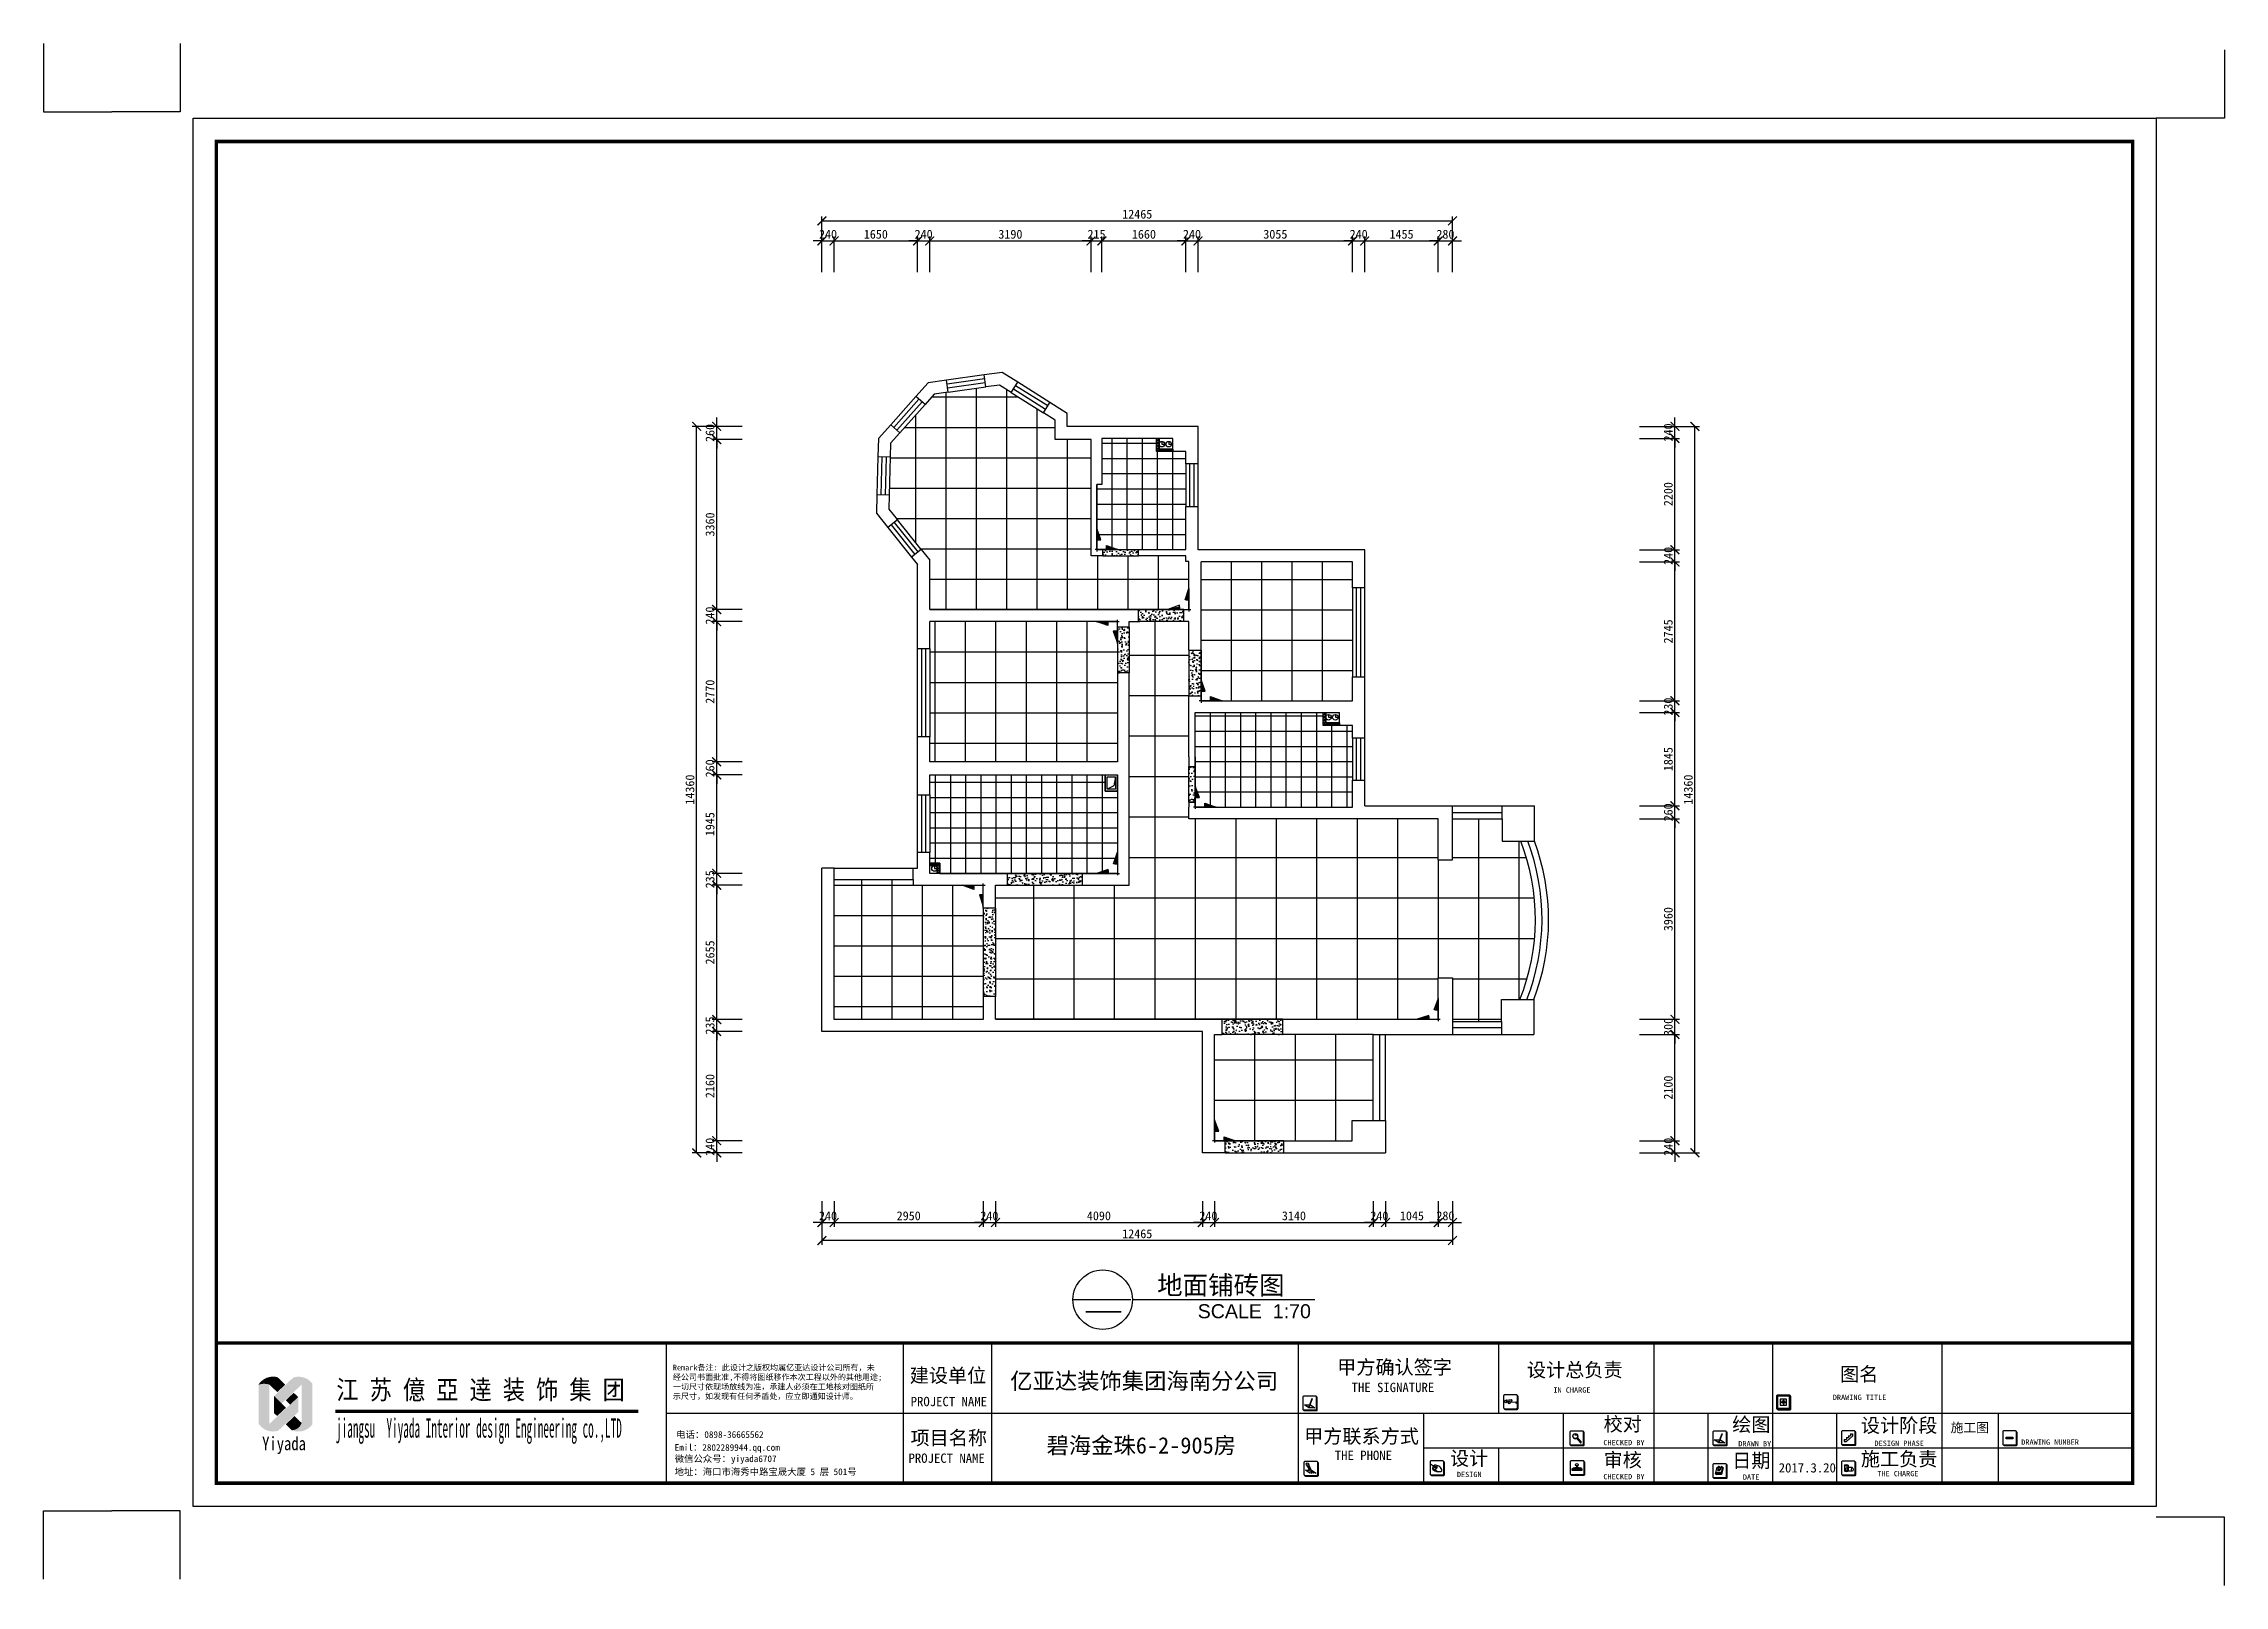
# Model space of a CAD drawing. Header units: millimetres. Extents: x -1705246 to 222838, y -3231245 to 126310.
# Drawn here: x -27660 to 15452, y -11601 to 18873 of the extents above; entities that cross this region are included whole.
import ezdxf
from ezdxf.enums import TextEntityAlignment as Align

# ---------------------------------------------------------------- set-up
doc = ezdxf.new("R2010")
doc.units = ezdxf.units.MM
doc.header["$PDMODE"] = 35
for name, color, linetype in [('0-01图框模板说明', 2, 'Continuous'), ('0-02图框细线', 136, 'Continuous'), ('06其他', 8, 'Continuous'), ('250', 250, 'Continuous'), ('TK', 1, 'Continuous')]:
    doc.layers.add(name, color=color, linetype=linetype)
doc.layers.add('Z not print', color=8, linetype='Continuous', plot=False)
doc.styles.add('ar', font='arial.ttf')
doc.styles.add('H1', font='')
doc.styles.get("Standard").update_dxf_attribs({"font": ''})
doc.styles.add('黑体', font='simhei.ttf')
doc.styles.get('H1').set_extended_font_data('SimSun')
doc.styles.get('Standard').set_extended_font_data('SimSun')
doc.linetypes.add('FENCELINE1', pattern='A,6.35,-2.54,[133,ltypeshp.shx,S=2.54,R=0,X=-2.54,Y=0],-2.54,25.4', length=36.83)
doc.dimstyles.new('ISO-25', dxfattribs={"dimscale": 70, "dimtxt": 2.5, "dimasz": 2.5, "dimexe": 1.25, "dimexo": 0.625, "dimtad": 1, "dimdec": 0, "dimtxsty": 'Standard', "dimblk": 'ARCHTICK', "dimcen": 2.5, "dimclrd": 251, "dimclre": 251, "dimclrt": 3, "dimadec": 0, "dimazin": 0, "dimtfac": 1, "dimtdec": 0, "dimtix": 1, "dimtmove": 2, "dimatfit": 3, "dimfxl": 1, "dimarcsym": 0})
pattern_1 = [(50, (-9082.88, 37.76), (182.185, -15.939), [19.05, -209.55]), (355, (-9082.88, 37.76), (-35.243, 191.057), [15.24, -167.64]), (100.451, (-9067.7, 36.43), (146.943, 175.117), [16.19, -178.09]), (46.184, (-9082.88, 88.56), (271.079, -42.042), [28.575, -314.325]), (96.636, (-9060.3, 85.05), (237.404, 247.426), [24.285, -267.135]), (351.184, (-9082.88, 88.56), (237.405, 247.425), [22.86, -251.46]), (21, (-9057.48, 75.86), (151.615, -102.2655), [19.05, -209.55]), (326, (-9057.48, 75.86), (61.802, 184.188), [15.24, -167.64]), (71.4514, (-9044.84, 67.33), (213.416, 81.923), [16.19, -178.09]), (37.5, (-9082.88, 37.756), (3.0886, 84.555), [0, -165.608, 0, -170.18, 0, -168.275]), (7.5, (-9082.88, 37.76), (66.8197, 100.1806), [0, -97.028, 0, -161.798, 0, -64.135]), (327.5, (-9139.52, 37.756), (135.5906, -5.7287), [0, -63.5, 0, -198.12, 0, -262.89]), (317.5, (-9164.92, 37.76), (148.129, 25.4265), [0, -82.55, 0, -131.572, 0, -186.69])]
pattern_2 = [(50, (-4362.88, -3052.24), (182.185, -15.939), [19.05, -209.55]), (355, (-4362.88, -3052.24), (-35.243, 191.057), [15.24, -167.64]), (100.451, (-4347.7, -3053.57), (146.943, 175.117), [16.19, -178.09]), (46.184, (-4362.88, -3001.44), (271.079, -42.042), [28.575, -314.325]), (96.636, (-4340.3, -3004.95), (237.404, 247.426), [24.285, -267.135]), (351.184, (-4362.88, -3001.44), (237.405, 247.425), [22.86, -251.46]), (21, (-4337.48, -3014.14), (151.615, -102.2655), [19.05, -209.55]), (326, (-4337.48, -3014.14), (61.802, 184.188), [15.24, -167.64]), (71.4514, (-4324.84, -3022.67), (213.416, 81.923), [16.19, -178.09]), (37.5, (-4362.88, -3052.244), (3.0886, 84.555), [0, -165.608, 0, -170.18, 0, -168.275]), (7.5, (-4362.88, -3052.24), (66.8197, 100.1806), [0, -97.028, 0, -161.798, 0, -64.135]), (327.5, (-4419.52, -3052.244), (135.5906, -5.7287), [0, -63.5, 0, -198.12, 0, -262.89]), (317.5, (-4444.92, -3052.24), (148.129, 25.4265), [0, -82.55, 0, -131.572, 0, -186.69])]
pattern_3 = [(50, (-6717.88, 3882.76), (182.1847, -15.939), [19.05, -209.55]), (355, (-6717.88, 3882.76), (-35.243, 191.0566), [15.24, -167.64]), (100.451, (-6702.7, 3881.43), (146.9425, 175.1167), [16.19, -178.09]), (46.184, (-6717.88, 3933.56), (271.079, -42.042), [28.575, -314.325]), (96.6356, (-6695.3, 3930.05), (237.404, 247.426), [24.285, -267.135]), (351.184, (-6717.88, 3933.56), (237.405, 247.425), [22.86, -251.46]), (21, (-6692.48, 3920.86), (151.615, -102.2655), [19.05, -209.55]), (326, (-6692.48, 3920.86), (61.802, 184.188), [15.24, -167.64]), (71.4514, (-6679.84, 3912.33), (213.4165, 81.923), [16.19, -178.09]), (37.5, (-6717.88, 3882.756), (3.0886, 84.555), [0, -165.608, 0, -170.18, 0, -168.275]), (7.5, (-6717.88, 3882.76), (66.8197, 100.1806), [0, -97.028, 0, -161.798, 0, -64.135]), (327.5, (-6774.52, 3882.756), (135.5906, -5.72874), [0, -63.5, 0, -198.12, 0, -262.89]), (317.5, (-6799.92, 3882.76), (148.1292, 25.4265), [0, -82.55, 0, -131.572, 0, -186.69])]

msp = doc.modelspace()

# ---------------------------------------------------------------- texts
at = {"color": 2, "style": 'ar'}
msp.add_text('SCALE  1:70', height=277.2, dxfattribs=at).set_placement((-4844.7, -6320.2))
at = {"color": 2, "style": 'ar', "flags": 8}
msp.add_attdef('地面铺砖图', text='原始结构图', height=369.6, dxfattribs=at).set_placement((-4387.2, -5661.7), align=Align.MIDDLE)
at = {"color": 2, "style": 'ar', "width": 7.452088, "flags": 8}
msp.add_attdef('-', text='-', height=277.2, dxfattribs=at).set_placement((-7185.3, -6301.8), (-6224.3, -6301.8), align=Align.FIT)
at = {"layer": '0-02图框细线'}
for s, insert, char_height, attachment_point in [('{\\fSimHei|b0|i0|c134|p2;Remark备注: 此设计之版权均属亿亚达设计公司所有，未\\P经公司书面批准,不得将图纸移作本次工程以外的其他用途;\\P一切尺寸依现场放线为准，承建人必须在工地核对图纸所\\P示尺寸，如发现有任何矛盾处，应立即通知设计师。}', (-15219.9, -7936.9), 113.584, 7), ('{\\fSimSun|b0|i0|c134|p2;建设单位}', (-10537.3, -7466.6), 277.2, 4), ('{\\fSimSun|b0|i0|c134|p2;甲方确认签字}', (-2087.4, -7303.5), 277.2, 4), ('{\\fSimSun|b0|i0|c134|p2;设计总负责}', (1664.3, -7356.7), 277.2, 4), ('{\\fSimSun|b0|i0|c134|p2;图名}', (7854.3, -7440.7), 277.2, 4), ('{\\fSimSun|b0|i0|c134|p2;THE SIGNATURE}', (-1803.2, -7689.6), 184.8, 4), ('{\\fSimSun|b0|i0|c134|p2;IN CHARGE}', (2187.2, -7739.8), 104.119, 4), ('{\\fSimSun|b0|i0|c134|p2;PROJECT NAME}', (-10518.9, -7967.9), 184.8, 4), ('{\\fSimSun|b0|i0|c134|p2;DRAWING TITLE}', (7710, -7884.3), 104.119, 4), ('{\\fSimSun|b0|i0|c134|p2;电话：0898-36665562  }', (-15154.9, -8626.9), 132.515, 4), ('{\\fSimSun|b0|i0|c134|p2;项目名称}', (-10522.1, -8699.5), 277.2, 4), ('{\\fSimSun|b0|i0|c134|p2;甲方联系方式}', (-2741.4, -8669.4), 277.2, 4), ('{\\fSimSun|b0|i0|c134|p2;校对}', (3179.1, -8428.3), 277.2, 4), ('{\\fSimSun|b0|i0|c134|p2;绘图}', (5722.3, -8436.2), 277.2, 4), ('{\\fSimSun|b0|i0|c134|p2;设计阶段}', (8265.6, -8454.8), 277.2, 4), ('{\\fSimHei|b0|i0|c134|p2;施工图}', (10418.5, -8491.1), 184.8, 5), ('{\\fSimSun|b0|i0|c134|p2;微信公众号：yiyada6707}', (-15184.6, -9117), 132.515, 4), ('{\\fSimSun|b0|i0|c134|p2;Emil：2802289944.qq.com}', (-15184.6, -8893.7), 132.515, 4), ('{\\fSimSun|b0|i0|c134|p2;PROJECT NAME}', (-10561.9, -9088), 184.8, 4), ('{\\fSimSun|b0|i0|c134|p2;THE PHONE}', (-2134.8, -9031.4), 184.8, 4), ('{\\fSimSun|b0|i0|c134|p2;设计}', (143.2, -9105.6), 277.2, 4), ('{\\fSimSun|b0|i0|c134|p2;CHECKED BY}', (3174.7, -8778.9), 104.119, 4), ('{\\fSimSun|b0|i0|c134|p2;审核}', (3179.1, -9137), 277.2, 4), ('{\\fSimSun|b0|i0|c134|p2;日期}', (5722.3, -9149.6), 277.2, 4), ('{\\fSimSun|b0|i0|c134|p2;DRAWN BY}', (5842.1, -8800.5), 104.119, 4), ('{\\fSimSun|b0|i0|c134|p2;施工负责}', (8265.5, -9117.6), 277.2, 4), ('{\\fSimSun|b0|i0|c134|p2;DESIGN PHASE}', (8534.4, -8792.3), 104.119, 4), ('{\\fSimSun|b0|i0|c134|p2;DRAWING NUMBER}', (11435.7, -8769.9), 104.119, 4), ('{\\fSimSun|b0|i0|c134|p2;地址：海口市海秀中路宝晟大厦 5 层 501号}', (-15186.2, -9363), 132.515, 4), ('{\\fSimSun|b0|i0|c134|p2;DESIGN}', (279.1, -9408.8), 104.119, 4), ('{\\fSimSun|b0|i0|c134|p2;CHECKED BY}', (3174.7, -9451.2), 104.119, 4), ('{\\fSimSun|b0|i0|c134|p2;DATE}', (5932.6, -9460), 104.119, 4), ('2017.3.20', (6640.6, -9278), 184.8, 4), ('{\\fSimSun|b0|i0|c134|p2;THE CHARGE}', (8589.5, -9392.3), 104.119, 4)]:
    msp.add_mtext(s, dxfattribs=dict(at, insert=insert, char_height=char_height, attachment_point=attachment_point))
at = {"layer": '0-02图框细线', "char_height": 323.4, "attachment_point": 5, "style": '黑体'}
for s, insert in [('亿亚达装饰集团海南分公司', (-5903.5, -7579.4)), ('{\\fSimSun|b0|i0|c134|p2;碧海金珠6-2-905房}', (-5959.6, -8851))]:
    msp.add_mtext(s, dxfattribs=dict(at, insert=insert))
at = {"layer": 'TK', "color": 150, "style": 'H1'}
for s, height, width, p in [('江 苏 億 亞 逹 装 饰 集 团', 378.615, 0.85, (-21872.5, -7923.7)), ('jiangsu  Yiyada Interior design Engineering co.,LTD', 378.615, 0.43, (-21878.5, -8680.7)), ('Yiyada ', 265.03, 0.8, (-23339.9, -8929.1))]:
    msp.add_text(s, height=height, dxfattribs=dict(at, width=width)).set_placement(p)

# ---------------------------------------------------------------- blocks, each defined once
blk = doc.blocks.new('_ArchTick')
at = {"color": 0, "linetype": 'ByBlock', "const_width": 0.15}
blk.add_lwpolyline([(-0.5, -0.5), (0.5, 0.5)], dxfattribs=at)
blk = doc.blocks.new('*D529')
at = {"color": 251, "lineweight": -2}
for p, q in [((-13851, -2812), (-14441, -2812)), ((-14354, -2812), (-14354, -2637)), ((-14354, -3052), (-14354, -2812)), ((-13851, -3052), (-14441, -3052)), ((-14354, -3052), (-14354, -3227))]:
    blk.add_line(p, q, dxfattribs=at)
at = {"layer": 'Defpoints', "color": 0}
for p in [(-14354, -2812), (-13807, -2812), (-13807, -3052)]:
    blk.add_point(p, dxfattribs=at)
at = {"color": 251, "lineweight": -2, "xscale": 175, "yscale": 175, "zscale": 175}
for p, rotation in [((-14354, -2812), 270), ((-14354, -3052), 90)]:
    blk.add_blockref('_ArchTick', p, dxfattribs=dict(at, rotation=rotation))
at = {"color": 3, "insert": (-14485, -2932), "char_height": 175, "attachment_point": 5, "rotation": 90}
blk.add_mtext('240', dxfattribs=at)
blk = doc.blocks.new('*D530')
at = {"color": 251, "lineweight": -2}
for p, q in [((-13851, -652), (-14441, -652)), ((-14354, -2812), (-14354, -652)), ((-13851, -2812), (-14441, -2812))]:
    blk.add_line(p, q, dxfattribs=at)
at = {"layer": 'Defpoints', "color": 0}
for p in [(-14354, -652), (-13807, -652), (-13807, -2812)]:
    blk.add_point(p, dxfattribs=at)
at = {"color": 251, "lineweight": -2, "xscale": 175, "yscale": 175, "zscale": 175}
for p, rotation in [((-14354, -652), 90), ((-14354, -2812), 270)]:
    blk.add_blockref('_ArchTick', p, dxfattribs=dict(at, rotation=rotation))
at = {"color": 3, "insert": (-14485, -1732), "char_height": 175, "attachment_point": 5, "rotation": 90}
blk.add_mtext('2160', dxfattribs=at)
blk = doc.blocks.new('*D531')
at = {"color": 251, "lineweight": -2}
for p, q in [((-13851, -417), (-14441, -417)), ((-14354, -417), (-14354, -242)), ((-14354, -652), (-14354, -417)), ((-13851, -652), (-14441, -652)), ((-14354, -652), (-14354, -827))]:
    blk.add_line(p, q, dxfattribs=at)
at = {"layer": 'Defpoints', "color": 0}
for p in [(-14354, -417), (-13807, -417), (-13807, -652)]:
    blk.add_point(p, dxfattribs=at)
at = {"color": 251, "lineweight": -2, "xscale": 175, "yscale": 175, "zscale": 175}
for p, rotation in [((-14354, -417), 270), ((-14354, -652), 90)]:
    blk.add_blockref('_ArchTick', p, dxfattribs=dict(at, rotation=rotation))
at = {"color": 3, "insert": (-14485, -535), "char_height": 175, "attachment_point": 5, "rotation": 90}
blk.add_mtext('235', dxfattribs=at)
blk = doc.blocks.new('*D532')
at = {"color": 251, "lineweight": -2}
for p, q in [((-13851, 2238), (-14441, 2238)), ((-14354, -417), (-14354, 2238)), ((-13851, -417), (-14441, -417))]:
    blk.add_line(p, q, dxfattribs=at)
at = {"layer": 'Defpoints', "color": 0}
for p in [(-14354, 2238), (-13807, 2238), (-13807, -417)]:
    blk.add_point(p, dxfattribs=at)
at = {"color": 251, "lineweight": -2, "xscale": 175, "yscale": 175, "zscale": 175}
for p, rotation in [((-14354, 2238), 90), ((-14354, -417), 270)]:
    blk.add_blockref('_ArchTick', p, dxfattribs=dict(at, rotation=rotation))
at = {"color": 3, "insert": (-14485, 910), "char_height": 175, "attachment_point": 5, "rotation": 90}
blk.add_mtext('2655', dxfattribs=at)
blk = doc.blocks.new('*D533')
at = {"color": 251, "lineweight": -2}
for p, q in [((-14354, 2473), (-14354, 2648)), ((-13851, 2473), (-14441, 2473)), ((-13851, 2238), (-14441, 2238)), ((-14354, 2238), (-14354, 2473)), ((-14354, 2238), (-14354, 2063))]:
    blk.add_line(p, q, dxfattribs=at)
at = {"layer": 'Defpoints', "color": 0}
for p in [(-14354, 2473), (-13807, 2473), (-13807, 2238)]:
    blk.add_point(p, dxfattribs=at)
at = {"color": 251, "lineweight": -2, "xscale": 175, "yscale": 175, "zscale": 175}
for p, rotation in [((-14354, 2473), 270), ((-14354, 2238), 90)]:
    blk.add_blockref('_ArchTick', p, dxfattribs=dict(at, rotation=rotation))
at = {"color": 3, "insert": (-14485, 2355), "char_height": 175, "attachment_point": 5, "rotation": 90}
blk.add_mtext('235', dxfattribs=at)
blk = doc.blocks.new('*D534')
at = {"color": 251, "lineweight": -2}
for p, q in [((-13851, 4418), (-14441, 4418)), ((-14354, 2473), (-14354, 4418)), ((-13851, 2473), (-14441, 2473))]:
    blk.add_line(p, q, dxfattribs=at)
at = {"layer": 'Defpoints', "color": 0}
for p in [(-14354, 4418), (-13807, 4418), (-13807, 2473)]:
    blk.add_point(p, dxfattribs=at)
at = {"color": 251, "lineweight": -2, "xscale": 175, "yscale": 175, "zscale": 175}
for p, rotation in [((-14354, 4418), 90), ((-14354, 2473), 270)]:
    blk.add_blockref('_ArchTick', p, dxfattribs=dict(at, rotation=rotation))
at = {"color": 3, "insert": (-14485, 3445), "char_height": 175, "attachment_point": 5, "rotation": 90}
blk.add_mtext('1945', dxfattribs=at)
blk = doc.blocks.new('*D535')
at = {"color": 251, "lineweight": -2}
for p, q in [((-14354, 4678), (-14354, 4853)), ((-13851, 4678), (-14441, 4678)), ((-13851, 4418), (-14441, 4418)), ((-14354, 4418), (-14354, 4678)), ((-14354, 4418), (-14354, 4243))]:
    blk.add_line(p, q, dxfattribs=at)
at = {"layer": 'Defpoints', "color": 0}
for p in [(-14354, 4678), (-13807, 4678), (-13807, 4418)]:
    blk.add_point(p, dxfattribs=at)
at = {"color": 251, "lineweight": -2, "xscale": 175, "yscale": 175, "zscale": 175}
for p, rotation in [((-14354, 4678), 270), ((-14354, 4418), 90)]:
    blk.add_blockref('_ArchTick', p, dxfattribs=dict(at, rotation=rotation))
at = {"color": 3, "insert": (-14485, 4548), "char_height": 175, "attachment_point": 5, "rotation": 90}
blk.add_mtext('260', dxfattribs=at)
blk = doc.blocks.new('*D536')
at = {"color": 251, "lineweight": -2}
for p, q in [((-13851, 7448), (-14441, 7448)), ((-14354, 4678), (-14354, 7448)), ((-13851, 4678), (-14441, 4678))]:
    blk.add_line(p, q, dxfattribs=at)
at = {"layer": 'Defpoints', "color": 0}
for p in [(-14354, 7448), (-13807, 7448), (-13807, 4678)]:
    blk.add_point(p, dxfattribs=at)
at = {"color": 251, "lineweight": -2, "xscale": 175, "yscale": 175, "zscale": 175}
for p, rotation in [((-14354, 7448), 90), ((-14354, 4678), 270)]:
    blk.add_blockref('_ArchTick', p, dxfattribs=dict(at, rotation=rotation))
at = {"color": 3, "insert": (-14485, 6063), "char_height": 175, "attachment_point": 5, "rotation": 90}
blk.add_mtext('2770', dxfattribs=at)
blk = doc.blocks.new('*D537')
at = {"color": 251, "lineweight": -2}
for p, q in [((-14354, 7688), (-14354, 7863)), ((-13851, 7688), (-14441, 7688)), ((-13851, 7448), (-14441, 7448)), ((-14354, 7448), (-14354, 7688)), ((-14354, 7448), (-14354, 7273))]:
    blk.add_line(p, q, dxfattribs=at)
at = {"layer": 'Defpoints', "color": 0}
for p in [(-14354, 7688), (-13807, 7688), (-13807, 7448)]:
    blk.add_point(p, dxfattribs=at)
at = {"color": 251, "lineweight": -2, "xscale": 175, "yscale": 175, "zscale": 175}
for p, rotation in [((-14354, 7688), 270), ((-14354, 7448), 90)]:
    blk.add_blockref('_ArchTick', p, dxfattribs=dict(at, rotation=rotation))
at = {"color": 3, "insert": (-14485, 7568), "char_height": 175, "attachment_point": 5, "rotation": 90}
blk.add_mtext('240', dxfattribs=at)
blk = doc.blocks.new('*D538')
at = {"color": 251, "lineweight": -2}
for p, q in [((-13851, 11048), (-14441, 11048)), ((-14354, 7688), (-14354, 11048)), ((-13851, 7688), (-14441, 7688))]:
    blk.add_line(p, q, dxfattribs=at)
at = {"layer": 'Defpoints', "color": 0}
for p in [(-14354, 11048), (-13807, 11048), (-13807, 7688)]:
    blk.add_point(p, dxfattribs=at)
at = {"color": 251, "lineweight": -2, "xscale": 175, "yscale": 175, "zscale": 175}
for p, rotation in [((-14354, 11048), 90), ((-14354, 7688), 270)]:
    blk.add_blockref('_ArchTick', p, dxfattribs=dict(at, rotation=rotation))
at = {"color": 3, "insert": (-14485, 9368), "char_height": 175, "attachment_point": 5, "rotation": 90}
blk.add_mtext('3360', dxfattribs=at)
blk = doc.blocks.new('*D539')
at = {"color": 251, "lineweight": -2}
for p, q in [((-13851, 11308), (-14441, 11308)), ((-14354, 11308), (-14354, 11483)), ((-14354, 11048), (-14354, 11308)), ((-13851, 11048), (-14441, 11048)), ((-14354, 11048), (-14354, 10873))]:
    blk.add_line(p, q, dxfattribs=at)
at = {"layer": 'Defpoints', "color": 0}
for p in [(-14354, 11308), (-13807, 11308), (-13807, 11048)]:
    blk.add_point(p, dxfattribs=at)
at = {"color": 251, "lineweight": -2, "xscale": 175, "yscale": 175, "zscale": 175}
for p, rotation in [((-14354, 11308), 270), ((-14354, 11048), 90)]:
    blk.add_blockref('_ArchTick', p, dxfattribs=dict(at, rotation=rotation))
at = {"color": 3, "insert": (-14485, 11178), "char_height": 175, "attachment_point": 5, "rotation": 90}
blk.add_mtext('260', dxfattribs=at)
blk = doc.blocks.new('*D540')
at = {"color": 251, "lineweight": -2}
for p, q in [((3890, -2812), (4677, -2812)), ((4590, -2812), (4590, -2637)), ((4590, -3052), (4590, -2812)), ((3890, -3052), (4677, -3052)), ((4590, -3052), (4590, -3227))]:
    blk.add_line(p, q, dxfattribs=at)
at = {"layer": 'Defpoints', "color": 0}
for p in [(3847, -2812), (4590, -2812), (3847, -3052)]:
    blk.add_point(p, dxfattribs=at)
at = {"color": 251, "lineweight": -2, "xscale": 175, "yscale": 175, "zscale": 175}
for p, rotation in [((4590, -2812), 270), ((4590, -3052), 90)]:
    blk.add_blockref('_ArchTick', p, dxfattribs=dict(at, rotation=rotation))
at = {"color": 3, "insert": (4458, -2932), "char_height": 175, "attachment_point": 5, "rotation": 90}
blk.add_mtext('240', dxfattribs=at)
blk = doc.blocks.new('*D541')
at = {"color": 251, "lineweight": -2}
for p, q in [((3890, -712), (4677, -712)), ((4590, -2812), (4590, -712)), ((3890, -2812), (4677, -2812))]:
    blk.add_line(p, q, dxfattribs=at)
at = {"layer": 'Defpoints', "color": 0}
for p in [(3847, -712), (4590, -712), (3847, -2812)]:
    blk.add_point(p, dxfattribs=at)
at = {"color": 251, "lineweight": -2, "xscale": 175, "yscale": 175, "zscale": 175}
for p, rotation in [((4590, -712), 90), ((4590, -2812), 270)]:
    blk.add_blockref('_ArchTick', p, dxfattribs=dict(at, rotation=rotation))
at = {"color": 3, "insert": (4458, -1762), "char_height": 175, "attachment_point": 5, "rotation": 90}
blk.add_mtext('2100', dxfattribs=at)
blk = doc.blocks.new('*D542')
at = {"color": 251, "lineweight": -2}
for p, q in [((3890, -412), (4677, -412)), ((4590, -412), (4590, -237)), ((4590, -712), (4590, -412)), ((3890, -712), (4677, -712)), ((4590, -712), (4590, -887))]:
    blk.add_line(p, q, dxfattribs=at)
at = {"layer": 'Defpoints', "color": 0}
for p in [(3847, -412), (4590, -412), (3847, -712)]:
    blk.add_point(p, dxfattribs=at)
at = {"color": 251, "lineweight": -2, "xscale": 175, "yscale": 175, "zscale": 175}
for p, rotation in [((4590, -412), 270), ((4590, -712), 90)]:
    blk.add_blockref('_ArchTick', p, dxfattribs=dict(at, rotation=rotation))
at = {"color": 3, "insert": (4458, -562), "char_height": 175, "attachment_point": 5, "rotation": 90}
blk.add_mtext('300', dxfattribs=at)
blk = doc.blocks.new('*D543')
at = {"color": 251, "lineweight": -2}
for p, q in [((3890, 3548), (4677, 3548)), ((4590, -412), (4590, 3548)), ((3890, -412), (4677, -412))]:
    blk.add_line(p, q, dxfattribs=at)
at = {"layer": 'Defpoints', "color": 0}
for p in [(3847, 3548), (4590, 3548), (3847, -412)]:
    blk.add_point(p, dxfattribs=at)
at = {"color": 251, "lineweight": -2, "xscale": 175, "yscale": 175, "zscale": 175}
for p, rotation in [((4590, 3548), 90), ((4590, -412), 270)]:
    blk.add_blockref('_ArchTick', p, dxfattribs=dict(at, rotation=rotation))
at = {"color": 3, "insert": (4458, 1568), "char_height": 175, "attachment_point": 5, "rotation": 90}
blk.add_mtext('3960', dxfattribs=at)
blk = doc.blocks.new('*D544')
at = {"color": 251, "lineweight": -2}
for p, q in [((4590, 3808), (4590, 3983)), ((3890, 3808), (4677, 3808)), ((3890, 3548), (4677, 3548)), ((4590, 3548), (4590, 3808)), ((4590, 3548), (4590, 3373))]:
    blk.add_line(p, q, dxfattribs=at)
at = {"layer": 'Defpoints', "color": 0}
for p in [(3847, 3808), (3847, 3548), (4590, 3808)]:
    blk.add_point(p, dxfattribs=at)
at = {"color": 251, "lineweight": -2, "xscale": 175, "yscale": 175, "zscale": 175}
for p, rotation in [((4590, 3808), 270), ((4590, 3548), 90)]:
    blk.add_blockref('_ArchTick', p, dxfattribs=dict(at, rotation=rotation))
at = {"color": 3, "insert": (4458, 3678), "char_height": 175, "attachment_point": 5, "rotation": 90}
blk.add_mtext('260', dxfattribs=at)
blk = doc.blocks.new('*D545')
at = {"color": 251, "lineweight": -2}
for p, q in [((3890, 5653), (4677, 5653)), ((4590, 3808), (4590, 5653)), ((3890, 3808), (4677, 3808))]:
    blk.add_line(p, q, dxfattribs=at)
at = {"layer": 'Defpoints', "color": 0}
for p in [(3847, 5653), (4590, 5653), (3847, 3808)]:
    blk.add_point(p, dxfattribs=at)
at = {"color": 251, "lineweight": -2, "xscale": 175, "yscale": 175, "zscale": 175}
for p, rotation in [((4590, 5653), 90), ((4590, 3808), 270)]:
    blk.add_blockref('_ArchTick', p, dxfattribs=dict(at, rotation=rotation))
at = {"color": 3, "insert": (4458, 4730), "char_height": 175, "attachment_point": 5, "rotation": 90}
blk.add_mtext('1845', dxfattribs=at)
blk = doc.blocks.new('*D546')
at = {"color": 251, "lineweight": -2}
for p, q in [((4590, 5883), (4590, 6058)), ((3890, 5883), (4677, 5883)), ((3890, 5653), (4677, 5653)), ((4590, 5653), (4590, 5883)), ((4590, 5653), (4590, 5478))]:
    blk.add_line(p, q, dxfattribs=at)
at = {"layer": 'Defpoints', "color": 0}
for p in [(3847, 5883), (3847, 5653), (4590, 5883)]:
    blk.add_point(p, dxfattribs=at)
at = {"color": 251, "lineweight": -2, "xscale": 175, "yscale": 175, "zscale": 175}
for p, rotation in [((4590, 5883), 270), ((4590, 5653), 90)]:
    blk.add_blockref('_ArchTick', p, dxfattribs=dict(at, rotation=rotation))
at = {"color": 3, "insert": (4458, 5768), "char_height": 175, "attachment_point": 5, "rotation": 90}
blk.add_mtext('230', dxfattribs=at)
blk = doc.blocks.new('*D547')
at = {"color": 251, "lineweight": -2}
for p, q in [((3890, 8628), (4677, 8628)), ((4590, 5883), (4590, 8628)), ((3890, 5883), (4677, 5883))]:
    blk.add_line(p, q, dxfattribs=at)
at = {"layer": 'Defpoints', "color": 0}
for p in [(3847, 8628), (4590, 8628), (3847, 5883)]:
    blk.add_point(p, dxfattribs=at)
at = {"color": 251, "lineweight": -2, "xscale": 175, "yscale": 175, "zscale": 175}
for p, rotation in [((4590, 8628), 90), ((4590, 5883), 270)]:
    blk.add_blockref('_ArchTick', p, dxfattribs=dict(at, rotation=rotation))
at = {"color": 3, "insert": (4458, 7255), "char_height": 175, "attachment_point": 5, "rotation": 90}
blk.add_mtext('2745', dxfattribs=at)
blk = doc.blocks.new('*D548')
at = {"color": 251, "lineweight": -2}
for p, q in [((3890, 8868), (4677, 8868)), ((3890, 8628), (4677, 8628)), ((4590, 8868), (4590, 9043)), ((4590, 8628), (4590, 8868)), ((4590, 8628), (4590, 8453))]:
    blk.add_line(p, q, dxfattribs=at)
at = {"layer": 'Defpoints', "color": 0}
for p in [(3847, 8868), (3847, 8628), (4590, 8868)]:
    blk.add_point(p, dxfattribs=at)
at = {"color": 251, "lineweight": -2, "xscale": 175, "yscale": 175, "zscale": 175}
for p, rotation in [((4590, 8868), 270), ((4590, 8628), 90)]:
    blk.add_blockref('_ArchTick', p, dxfattribs=dict(at, rotation=rotation))
at = {"color": 3, "insert": (4458, 8748), "char_height": 175, "attachment_point": 5, "rotation": 90}
blk.add_mtext('240', dxfattribs=at)
blk = doc.blocks.new('*D549')
at = {"color": 251, "lineweight": -2}
for p, q in [((3890, 11068), (4677, 11068)), ((4590, 8868), (4590, 11068)), ((3890, 8868), (4677, 8868))]:
    blk.add_line(p, q, dxfattribs=at)
at = {"layer": 'Defpoints', "color": 0}
for p in [(3847, 11068), (4590, 11068), (3847, 8868)]:
    blk.add_point(p, dxfattribs=at)
at = {"color": 251, "lineweight": -2, "xscale": 175, "yscale": 175, "zscale": 175}
for p, rotation in [((4590, 11068), 90), ((4590, 8868), 270)]:
    blk.add_blockref('_ArchTick', p, dxfattribs=dict(at, rotation=rotation))
at = {"color": 3, "insert": (4458, 9968), "char_height": 175, "attachment_point": 5, "rotation": 90}
blk.add_mtext('2200', dxfattribs=at)
blk = doc.blocks.new('*D550')
at = {"color": 251, "lineweight": -2}
for p, q in [((3890, 11308), (4677, 11308)), ((4590, 11308), (4590, 11483)), ((4590, 11068), (4590, 11308)), ((3890, 11068), (4677, 11068)), ((4590, 11068), (4590, 10893))]:
    blk.add_line(p, q, dxfattribs=at)
at = {"layer": 'Defpoints', "color": 0}
for p in [(3847, 11308), (4590, 11308), (3847, 11068)]:
    blk.add_point(p, dxfattribs=at)
at = {"color": 251, "lineweight": -2, "xscale": 175, "yscale": 175, "zscale": 175}
for p, rotation in [((4590, 11308), 270), ((4590, 11068), 90)]:
    blk.add_blockref('_ArchTick', p, dxfattribs=dict(at, rotation=rotation))
at = {"color": 3, "insert": (4458, 11188), "char_height": 175, "attachment_point": 5, "rotation": 90}
blk.add_mtext('240', dxfattribs=at)
blk = doc.blocks.new('*D551')
at = {"color": 251, "lineweight": -2}
for p, q in [((-12273, -4005), (-12273, -4516)), ((-12033, -4005), (-12033, -4516)), ((-12273, -4429), (-12448, -4429)), ((-12273, -4429), (-12033, -4429)), ((-12033, -4429), (-11858, -4429))]:
    blk.add_line(p, q, dxfattribs=at)
at = {"layer": 'Defpoints', "color": 0}
for p in [(-12273, -3962), (-12033, -3962), (-12033, -4429)]:
    blk.add_point(p, dxfattribs=at)
at = {"color": 251, "lineweight": -2, "xscale": 175, "yscale": 175, "zscale": 175}
blk.add_blockref('_ArchTick', (-12273, -4429), dxfattribs=at)
at = {"color": 251, "lineweight": -2, "xscale": 175, "yscale": 175, "zscale": 175, "rotation": 180}
blk.add_blockref('_ArchTick', (-12033, -4429), dxfattribs=at)
at = {"color": 3, "insert": (-12153, -4297), "char_height": 175, "attachment_point": 5}
blk.add_mtext('240', dxfattribs=at)
blk = doc.blocks.new('*D552')
at = {"color": 251, "lineweight": -2}
for p, q in [((-12033, -4005), (-12033, -4516)), ((-9083, -4005), (-9083, -4516)), ((-12033, -4429), (-9083, -4429))]:
    blk.add_line(p, q, dxfattribs=at)
at = {"layer": 'Defpoints', "color": 0}
for p in [(-12033, -3962), (-9083, -3962), (-9083, -4429)]:
    blk.add_point(p, dxfattribs=at)
at = {"color": 251, "lineweight": -2, "xscale": 175, "yscale": 175, "zscale": 175, "rotation": 180}
blk.add_blockref('_ArchTick', (-12033, -4429), dxfattribs=at)
at = {"color": 251, "lineweight": -2, "xscale": 175, "yscale": 175, "zscale": 175}
blk.add_blockref('_ArchTick', (-9083, -4429), dxfattribs=at)
at = {"color": 3, "insert": (-10558, -4297), "char_height": 175, "attachment_point": 5}
blk.add_mtext('2950', dxfattribs=at)
blk = doc.blocks.new('*D553')
at = {"color": 251, "lineweight": -2}
for p, q in [((-9083, -4005), (-9083, -4516)), ((-8843, -4005), (-8843, -4516)), ((-9083, -4429), (-9258, -4429)), ((-9083, -4429), (-8843, -4429)), ((-8843, -4429), (-8668, -4429))]:
    blk.add_line(p, q, dxfattribs=at)
at = {"layer": 'Defpoints', "color": 0}
for p in [(-9083, -3962), (-8843, -3962), (-8843, -4429)]:
    blk.add_point(p, dxfattribs=at)
at = {"color": 251, "lineweight": -2, "xscale": 175, "yscale": 175, "zscale": 175}
blk.add_blockref('_ArchTick', (-9083, -4429), dxfattribs=at)
at = {"color": 251, "lineweight": -2, "xscale": 175, "yscale": 175, "zscale": 175, "rotation": 180}
blk.add_blockref('_ArchTick', (-8843, -4429), dxfattribs=at)
at = {"color": 3, "insert": (-8963, -4297), "char_height": 175, "attachment_point": 5}
blk.add_mtext('240', dxfattribs=at)
blk = doc.blocks.new('*D554')
at = {"color": 251, "lineweight": -2}
for p, q in [((-8843, -4005), (-8843, -4516)), ((-4753, -4005), (-4753, -4516)), ((-8843, -4429), (-4753, -4429))]:
    blk.add_line(p, q, dxfattribs=at)
at = {"layer": 'Defpoints', "color": 0}
for p in [(-8843, -3962), (-4753, -3962), (-4753, -4429)]:
    blk.add_point(p, dxfattribs=at)
at = {"color": 251, "lineweight": -2, "xscale": 175, "yscale": 175, "zscale": 175, "rotation": 180}
blk.add_blockref('_ArchTick', (-8843, -4429), dxfattribs=at)
at = {"color": 251, "lineweight": -2, "xscale": 175, "yscale": 175, "zscale": 175}
blk.add_blockref('_ArchTick', (-4753, -4429), dxfattribs=at)
at = {"color": 3, "insert": (-6798, -4297), "char_height": 175, "attachment_point": 5}
blk.add_mtext('4090', dxfattribs=at)
blk = doc.blocks.new('*D555')
at = {"color": 251, "lineweight": -2}
for p, q in [((-4753, -4005), (-4753, -4516)), ((-4513, -4005), (-4513, -4516)), ((-4753, -4429), (-4928, -4429)), ((-4753, -4429), (-4513, -4429)), ((-4513, -4429), (-4338, -4429))]:
    blk.add_line(p, q, dxfattribs=at)
at = {"layer": 'Defpoints', "color": 0}
for p in [(-4753, -3962), (-4513, -3962), (-4513, -4429)]:
    blk.add_point(p, dxfattribs=at)
at = {"color": 251, "lineweight": -2, "xscale": 175, "yscale": 175, "zscale": 175}
blk.add_blockref('_ArchTick', (-4753, -4429), dxfattribs=at)
at = {"color": 251, "lineweight": -2, "xscale": 175, "yscale": 175, "zscale": 175, "rotation": 180}
blk.add_blockref('_ArchTick', (-4513, -4429), dxfattribs=at)
at = {"color": 3, "insert": (-4633, -4297), "char_height": 175, "attachment_point": 5}
blk.add_mtext('240', dxfattribs=at)
blk = doc.blocks.new('*D556')
at = {"color": 251, "lineweight": -2}
for p, q in [((-4513, -4005), (-4513, -4516)), ((-1373, -4005), (-1373, -4516)), ((-4513, -4429), (-1373, -4429))]:
    blk.add_line(p, q, dxfattribs=at)
at = {"layer": 'Defpoints', "color": 0}
for p in [(-4513, -3962), (-1373, -3962), (-1373, -4429)]:
    blk.add_point(p, dxfattribs=at)
at = {"color": 251, "lineweight": -2, "xscale": 175, "yscale": 175, "zscale": 175, "rotation": 180}
blk.add_blockref('_ArchTick', (-4513, -4429), dxfattribs=at)
at = {"color": 251, "lineweight": -2, "xscale": 175, "yscale": 175, "zscale": 175}
blk.add_blockref('_ArchTick', (-1373, -4429), dxfattribs=at)
at = {"color": 3, "insert": (-2943, -4297), "char_height": 175, "attachment_point": 5}
blk.add_mtext('3140', dxfattribs=at)
blk = doc.blocks.new('*D557')
at = {"color": 251, "lineweight": -2}
for p, q in [((-1373, -4005), (-1373, -4516)), ((-1133, -4005), (-1133, -4516)), ((-1373, -4429), (-1548, -4429)), ((-1373, -4429), (-1133, -4429)), ((-1133, -4429), (-958, -4429))]:
    blk.add_line(p, q, dxfattribs=at)
at = {"layer": 'Defpoints', "color": 0}
for p in [(-1373, -3962), (-1133, -3962), (-1133, -4429)]:
    blk.add_point(p, dxfattribs=at)
at = {"color": 251, "lineweight": -2, "xscale": 175, "yscale": 175, "zscale": 175}
blk.add_blockref('_ArchTick', (-1373, -4429), dxfattribs=at)
at = {"color": 251, "lineweight": -2, "xscale": 175, "yscale": 175, "zscale": 175, "rotation": 180}
blk.add_blockref('_ArchTick', (-1133, -4429), dxfattribs=at)
at = {"color": 3, "insert": (-1253, -4297), "char_height": 175, "attachment_point": 5}
blk.add_mtext('240', dxfattribs=at)
blk = doc.blocks.new('*D558')
at = {"color": 251, "lineweight": -2}
for p, q in [((-1133, -4005), (-1133, -4516)), ((-88, -4005), (-88, -4516)), ((-1133, -4429), (-88, -4429))]:
    blk.add_line(p, q, dxfattribs=at)
at = {"layer": 'Defpoints', "color": 0}
for p in [(-1133, -3962), (-88, -3962), (-88, -4429)]:
    blk.add_point(p, dxfattribs=at)
at = {"color": 251, "lineweight": -2, "xscale": 175, "yscale": 175, "zscale": 175, "rotation": 180}
blk.add_blockref('_ArchTick', (-1133, -4429), dxfattribs=at)
at = {"color": 251, "lineweight": -2, "xscale": 175, "yscale": 175, "zscale": 175}
blk.add_blockref('_ArchTick', (-88, -4429), dxfattribs=at)
at = {"color": 3, "insert": (-610, -4297), "char_height": 175, "attachment_point": 5}
blk.add_mtext('1045', dxfattribs=at)
blk = doc.blocks.new('*D559')
at = {"color": 251, "lineweight": -2}
for p, q in [((-88, -4005), (-88, -4516)), ((192, -4005), (192, -4516)), ((-88, -4429), (-263, -4429)), ((-88, -4429), (192, -4429)), ((192, -4429), (367, -4429))]:
    blk.add_line(p, q, dxfattribs=at)
at = {"layer": 'Defpoints', "color": 0}
for p in [(-88, -3962), (192, -3962), (192, -4429)]:
    blk.add_point(p, dxfattribs=at)
at = {"color": 251, "lineweight": -2, "xscale": 175, "yscale": 175, "zscale": 175}
blk.add_blockref('_ArchTick', (-88, -4429), dxfattribs=at)
at = {"color": 251, "lineweight": -2, "xscale": 175, "yscale": 175, "zscale": 175, "rotation": 180}
blk.add_blockref('_ArchTick', (192, -4429), dxfattribs=at)
at = {"color": 3, "insert": (52, -4297), "char_height": 175, "attachment_point": 5}
blk.add_mtext('280', dxfattribs=at)
blk = doc.blocks.new('*D560')
at = {"color": 251, "lineweight": -2}
for p, q in [((-12273, 14973), (-12448, 14973)), ((-12273, 14353), (-12273, 15060)), ((-12273, 14973), (-12033, 14973)), ((-12033, 14353), (-12033, 15060)), ((-12033, 14973), (-11858, 14973))]:
    blk.add_line(p, q, dxfattribs=at)
at = {"layer": 'Defpoints', "color": 0}
for p in [(-12033, 14973), (-12273, 14309), (-12033, 14309)]:
    blk.add_point(p, dxfattribs=at)
at = {"color": 251, "lineweight": -2, "xscale": 175, "yscale": 175, "zscale": 175}
blk.add_blockref('_ArchTick', (-12273, 14973), dxfattribs=at)
at = {"color": 251, "lineweight": -2, "xscale": 175, "yscale": 175, "zscale": 175, "rotation": 180}
blk.add_blockref('_ArchTick', (-12033, 14973), dxfattribs=at)
at = {"color": 3, "insert": (-12153, 15104), "char_height": 175, "attachment_point": 5}
blk.add_mtext('240', dxfattribs=at)
blk = doc.blocks.new('*D561')
at = {"color": 251, "lineweight": -2}
for p, q in [((-12033, 14353), (-12033, 15060)), ((-12033, 14973), (-10383, 14973)), ((-10383, 14353), (-10383, 15060))]:
    blk.add_line(p, q, dxfattribs=at)
at = {"layer": 'Defpoints', "color": 0}
for p in [(-10383, 14973), (-12033, 14309), (-10383, 14309)]:
    blk.add_point(p, dxfattribs=at)
at = {"color": 251, "lineweight": -2, "xscale": 175, "yscale": 175, "zscale": 175, "rotation": 180}
blk.add_blockref('_ArchTick', (-12033, 14973), dxfattribs=at)
at = {"color": 251, "lineweight": -2, "xscale": 175, "yscale": 175, "zscale": 175}
blk.add_blockref('_ArchTick', (-10383, 14973), dxfattribs=at)
at = {"color": 3, "insert": (-11208, 15104), "char_height": 175, "attachment_point": 5}
blk.add_mtext('1650', dxfattribs=at)
blk = doc.blocks.new('*D562')
at = {"color": 251, "lineweight": -2}
for p, q in [((-10383, 14973), (-10558, 14973)), ((-10383, 14353), (-10383, 15060)), ((-10383, 14973), (-10143, 14973)), ((-10143, 14353), (-10143, 15060)), ((-10143, 14973), (-9968, 14973))]:
    blk.add_line(p, q, dxfattribs=at)
at = {"layer": 'Defpoints', "color": 0}
for p in [(-10143, 14973), (-10383, 14309), (-10143, 14309)]:
    blk.add_point(p, dxfattribs=at)
at = {"color": 251, "lineweight": -2, "xscale": 175, "yscale": 175, "zscale": 175}
blk.add_blockref('_ArchTick', (-10383, 14973), dxfattribs=at)
at = {"color": 251, "lineweight": -2, "xscale": 175, "yscale": 175, "zscale": 175, "rotation": 180}
blk.add_blockref('_ArchTick', (-10143, 14973), dxfattribs=at)
at = {"color": 3, "insert": (-10263, 15104), "char_height": 175, "attachment_point": 5}
blk.add_mtext('240', dxfattribs=at)
blk = doc.blocks.new('*D563')
at = {"color": 251, "lineweight": -2}
for p, q in [((-10143, 14353), (-10143, 15060)), ((-10143, 14973), (-6953, 14973)), ((-6953, 14353), (-6953, 15060))]:
    blk.add_line(p, q, dxfattribs=at)
at = {"layer": 'Defpoints', "color": 0}
for p in [(-6953, 14973), (-10143, 14309), (-6953, 14309)]:
    blk.add_point(p, dxfattribs=at)
at = {"color": 251, "lineweight": -2, "xscale": 175, "yscale": 175, "zscale": 175, "rotation": 180}
blk.add_blockref('_ArchTick', (-10143, 14973), dxfattribs=at)
at = {"color": 251, "lineweight": -2, "xscale": 175, "yscale": 175, "zscale": 175}
blk.add_blockref('_ArchTick', (-6953, 14973), dxfattribs=at)
at = {"color": 3, "insert": (-8548, 15104), "char_height": 175, "attachment_point": 5}
blk.add_mtext('3190', dxfattribs=at)
blk = doc.blocks.new('*D564')
at = {"color": 251, "lineweight": -2}
for p, q in [((-6953, 14973), (-7128, 14973)), ((-6953, 14353), (-6953, 15060)), ((-6953, 14973), (-6738, 14973)), ((-6738, 14353), (-6738, 15060)), ((-6738, 14973), (-6563, 14973))]:
    blk.add_line(p, q, dxfattribs=at)
at = {"layer": 'Defpoints', "color": 0}
for p in [(-6738, 14973), (-6953, 14309), (-6738, 14309)]:
    blk.add_point(p, dxfattribs=at)
at = {"color": 251, "lineweight": -2, "xscale": 175, "yscale": 175, "zscale": 175}
blk.add_blockref('_ArchTick', (-6953, 14973), dxfattribs=at)
at = {"color": 251, "lineweight": -2, "xscale": 175, "yscale": 175, "zscale": 175, "rotation": 180}
blk.add_blockref('_ArchTick', (-6738, 14973), dxfattribs=at)
at = {"color": 3, "insert": (-6845, 15104), "char_height": 175, "attachment_point": 5}
blk.add_mtext('215', dxfattribs=at)
blk = doc.blocks.new('*D565')
at = {"color": 251, "lineweight": -2}
for p, q in [((-6738, 14353), (-6738, 15060)), ((-6738, 14973), (-5078, 14973)), ((-5078, 14353), (-5078, 15060))]:
    blk.add_line(p, q, dxfattribs=at)
at = {"layer": 'Defpoints', "color": 0}
for p in [(-5078, 14973), (-6738, 14309), (-5078, 14309)]:
    blk.add_point(p, dxfattribs=at)
at = {"color": 251, "lineweight": -2, "xscale": 175, "yscale": 175, "zscale": 175, "rotation": 180}
blk.add_blockref('_ArchTick', (-6738, 14973), dxfattribs=at)
at = {"color": 251, "lineweight": -2, "xscale": 175, "yscale": 175, "zscale": 175}
blk.add_blockref('_ArchTick', (-5078, 14973), dxfattribs=at)
at = {"color": 3, "insert": (-5908, 15104), "char_height": 175, "attachment_point": 5}
blk.add_mtext('1660', dxfattribs=at)
blk = doc.blocks.new('*D566')
at = {"color": 251, "lineweight": -2}
for p, q in [((-5078, 14973), (-5253, 14973)), ((-5078, 14353), (-5078, 15060)), ((-5078, 14973), (-4838, 14973)), ((-4838, 14353), (-4838, 15060)), ((-4838, 14973), (-4663, 14973))]:
    blk.add_line(p, q, dxfattribs=at)
at = {"layer": 'Defpoints', "color": 0}
for p in [(-4838, 14973), (-5078, 14309), (-4838, 14309)]:
    blk.add_point(p, dxfattribs=at)
at = {"color": 251, "lineweight": -2, "xscale": 175, "yscale": 175, "zscale": 175}
blk.add_blockref('_ArchTick', (-5078, 14973), dxfattribs=at)
at = {"color": 251, "lineweight": -2, "xscale": 175, "yscale": 175, "zscale": 175, "rotation": 180}
blk.add_blockref('_ArchTick', (-4838, 14973), dxfattribs=at)
at = {"color": 3, "insert": (-4958, 15104), "char_height": 175, "attachment_point": 5}
blk.add_mtext('240', dxfattribs=at)
blk = doc.blocks.new('*D567')
at = {"color": 251, "lineweight": -2}
for p, q in [((-4838, 14353), (-4838, 15060)), ((-4838, 14973), (-1783, 14973)), ((-1783, 14353), (-1783, 15060))]:
    blk.add_line(p, q, dxfattribs=at)
at = {"layer": 'Defpoints', "color": 0}
for p in [(-1783, 14973), (-4838, 14309), (-1783, 14309)]:
    blk.add_point(p, dxfattribs=at)
at = {"color": 251, "lineweight": -2, "xscale": 175, "yscale": 175, "zscale": 175, "rotation": 180}
blk.add_blockref('_ArchTick', (-4838, 14973), dxfattribs=at)
at = {"color": 251, "lineweight": -2, "xscale": 175, "yscale": 175, "zscale": 175}
blk.add_blockref('_ArchTick', (-1783, 14973), dxfattribs=at)
at = {"color": 3, "insert": (-3310, 15104), "char_height": 175, "attachment_point": 5}
blk.add_mtext('3055', dxfattribs=at)
blk = doc.blocks.new('*D568')
at = {"color": 251, "lineweight": -2}
for p, q in [((-1783, 14973), (-1958, 14973)), ((-1783, 14353), (-1783, 15060)), ((-1783, 14973), (-1543, 14973)), ((-1543, 14353), (-1543, 15060)), ((-1543, 14973), (-1368, 14973))]:
    blk.add_line(p, q, dxfattribs=at)
at = {"layer": 'Defpoints', "color": 0}
for p in [(-1543, 14973), (-1783, 14309), (-1543, 14309)]:
    blk.add_point(p, dxfattribs=at)
at = {"color": 251, "lineweight": -2, "xscale": 175, "yscale": 175, "zscale": 175}
blk.add_blockref('_ArchTick', (-1783, 14973), dxfattribs=at)
at = {"color": 251, "lineweight": -2, "xscale": 175, "yscale": 175, "zscale": 175, "rotation": 180}
blk.add_blockref('_ArchTick', (-1543, 14973), dxfattribs=at)
at = {"color": 3, "insert": (-1663, 15104), "char_height": 175, "attachment_point": 5}
blk.add_mtext('240', dxfattribs=at)
blk = doc.blocks.new('*D569')
at = {"color": 251, "lineweight": -2}
for p, q in [((-1543, 14353), (-1543, 15060)), ((-1543, 14973), (-88, 14973)), ((-88, 14353), (-88, 15060))]:
    blk.add_line(p, q, dxfattribs=at)
at = {"layer": 'Defpoints', "color": 0}
for p in [(-88, 14973), (-1543, 14309), (-88, 14309)]:
    blk.add_point(p, dxfattribs=at)
at = {"color": 251, "lineweight": -2, "xscale": 175, "yscale": 175, "zscale": 175, "rotation": 180}
blk.add_blockref('_ArchTick', (-1543, 14973), dxfattribs=at)
at = {"color": 251, "lineweight": -2, "xscale": 175, "yscale": 175, "zscale": 175}
blk.add_blockref('_ArchTick', (-88, 14973), dxfattribs=at)
at = {"color": 3, "insert": (-815, 15104), "char_height": 175, "attachment_point": 5}
blk.add_mtext('1455', dxfattribs=at)
blk = doc.blocks.new('*D570')
at = {"color": 251, "lineweight": -2}
for p, q in [((-88, 14973), (-263, 14973)), ((-88, 14353), (-88, 15060)), ((-88, 14973), (192, 14973)), ((192, 14353), (192, 15060)), ((192, 14973), (367, 14973))]:
    blk.add_line(p, q, dxfattribs=at)
at = {"layer": 'Defpoints', "color": 0}
for p in [(192, 14973), (-88, 14309), (192, 14309)]:
    blk.add_point(p, dxfattribs=at)
at = {"color": 251, "lineweight": -2, "xscale": 175, "yscale": 175, "zscale": 175}
blk.add_blockref('_ArchTick', (-88, 14973), dxfattribs=at)
at = {"color": 251, "lineweight": -2, "xscale": 175, "yscale": 175, "zscale": 175, "rotation": 180}
blk.add_blockref('_ArchTick', (192, 14973), dxfattribs=at)
at = {"color": 3, "insert": (52, 15104), "char_height": 175, "attachment_point": 5}
blk.add_mtext('280', dxfattribs=at)
blk = doc.blocks.new('*D571')
at = {"color": 251, "lineweight": -2}
for p, q in [((4633, 11308), (5073, 11308)), ((4985, -3052), (4985, 11308)), ((4633, -3052), (5073, -3052))]:
    blk.add_line(p, q, dxfattribs=at)
at = {"layer": 'Defpoints', "color": 0}
for p in [(4590, 11308), (4985, 11308), (4590, -3052)]:
    blk.add_point(p, dxfattribs=at)
at = {"color": 251, "lineweight": -2, "xscale": 175, "yscale": 175, "zscale": 175}
for p, rotation in [((4985, 11308), 90), ((4985, -3052), 270)]:
    blk.add_blockref('_ArchTick', p, dxfattribs=dict(at, rotation=rotation))
at = {"color": 3, "insert": (4854, 4128), "char_height": 175, "attachment_point": 5, "rotation": 90}
blk.add_mtext('14360', dxfattribs=at)
blk = doc.blocks.new('*D572')
at = {"color": 251, "lineweight": -2}
for p, q in [((-14398, 11308), (-14838, 11308)), ((-14750, -3052), (-14750, 11308)), ((-14398, -3052), (-14838, -3052))]:
    blk.add_line(p, q, dxfattribs=at)
at = {"layer": 'Defpoints', "color": 0}
for p in [(-14750, 11308), (-14354, 11308), (-14354, -3052)]:
    blk.add_point(p, dxfattribs=at)
at = {"color": 251, "lineweight": -2, "xscale": 175, "yscale": 175, "zscale": 175}
for p, rotation in [((-14750, 11308), 90), ((-14750, -3052), 270)]:
    blk.add_blockref('_ArchTick', p, dxfattribs=dict(at, rotation=rotation))
at = {"color": 3, "insert": (-14882, 4128), "char_height": 175, "attachment_point": 5, "rotation": 90}
blk.add_mtext('14360', dxfattribs=at)
blk = doc.blocks.new('*D573')
at = {"color": 251, "lineweight": -2}
for p, q in [((-12273, 15017), (-12273, 15457)), ((-12273, 15370), (192, 15370)), ((192, 15017), (192, 15457))]:
    blk.add_line(p, q, dxfattribs=at)
at = {"layer": 'Defpoints', "color": 0}
for p in [(192, 15370), (-12273, 14973), (192, 14973)]:
    blk.add_point(p, dxfattribs=at)
at = {"color": 251, "lineweight": -2, "xscale": 175, "yscale": 175, "zscale": 175, "rotation": 180}
blk.add_blockref('_ArchTick', (-12273, 15370), dxfattribs=at)
at = {"color": 251, "lineweight": -2, "xscale": 175, "yscale": 175, "zscale": 175}
blk.add_blockref('_ArchTick', (192, 15370), dxfattribs=at)
at = {"color": 3, "insert": (-6040, 15501), "char_height": 175, "attachment_point": 5}
blk.add_mtext('12465', dxfattribs=at)
blk = doc.blocks.new('*D574')
at = {"color": 251, "lineweight": -2}
for p, q in [((-12273, -4429), (-12273, -4871)), ((192, -4429), (192, -4871)), ((192, -4784), (-12273, -4784))]:
    blk.add_line(p, q, dxfattribs=at)
at = {"layer": 'Defpoints', "color": 0}
for p in [(-12273, -4385), (192, -4385), (-12273, -4784)]:
    blk.add_point(p, dxfattribs=at)
at = {"color": 251, "lineweight": -2, "xscale": 175, "yscale": 175, "zscale": 175, "rotation": 180}
blk.add_blockref('_ArchTick', (-12273, -4784), dxfattribs=at)
at = {"color": 251, "lineweight": -2, "xscale": 175, "yscale": 175, "zscale": 175}
blk.add_blockref('_ArchTick', (192, -4784), dxfattribs=at)
at = {"color": 3, "insert": (-6040, -4652), "char_height": 175, "attachment_point": 5}
blk.add_mtext('12465', dxfattribs=at)
blk = doc.blocks.new('DETRFDS')
blk.add_hatch(color=1).paths.add_polyline_path([(440892, -361971), (440892, -361921), (440683, -361971)])
at = {"color": 1}
for p, q in [((440683, -361971), (440892, -361921)), ((440683, -361971), (441101, -361971)), ((440892, -361921), (440892, -361971))]:
    blk.add_line(p, q, dxfattribs=at)
blk = doc.blocks.new('OIUYRW')
at = {"xscale": -1, "rotation": 90}
blk.add_blockref('DETRFDS', (79096, 79096), dxfattribs=at)
blk.add_blockref('DETRFDS', (0, 0))
blk = doc.blocks.new('rf')
at = {"layer": '250', "color": 1}
for p, q in [((-64483, -717211), (-64400, -717211)), ((-64400, -717211), (-64483, -717438)), ((-64294, -717022), (-64294, -717100)), ((-64294, -717100), (-64067, -717022))]:
    blk.add_line(p, q, dxfattribs=at)
at = {"xscale": -1.083456000036676, "yscale": 1.083456000036676, "zscale": 1.083456, "rotation": 270}
blk.add_blockref('OIUYRW', (327697, -1194899), dxfattribs=at)

# ---------------------------------------------------------------- dimensions: what is measured, and where the dimension line sits
at = {"color": 0}
for base, p1, p2, picture, middle in [((192.1, 15369.7), (-12272.9, 14972.8), (192.1, 14972.8), '*D573', (-6040.4, 15501)), ((-12272.9, -4783.7), (192.1, -4384.9), (-12272.9, -4384.9), '*D574', (-6040.4, -4652.4))]:
    dim = msp.add_linear_dim(base=base, p1=p1, p2=p2, dimstyle='ISO-25', dxfattribs=at)
    dim.commit()
    dim.dimension.update_dxf_attribs({"geometry": picture, "text_midpoint": middle})
for base, p1, p2, picture, middle in [((-12032.9, 14972.8), (-12272.9, 14309), (-12032.9, 14309), '*D560', (-12152.9, 15104.1)), ((-10382.9, 14972.8), (-12032.9, 14309), (-10382.9, 14309), '*D561', (-11207.9, 15104.1)), ((-10142.9, 14972.8), (-10382.9, 14309), (-10142.9, 14309), '*D562', (-10262.9, 15104.1)), ((-6952.9, 14972.8), (-10142.9, 14309), (-6952.9, 14309), '*D563', (-8547.9, 15104.1)), ((-6737.9, 14972.8), (-6952.9, 14309), (-6737.9, 14309), '*D564', (-6845.4, 15104.1)), ((-5077.9, 14972.8), (-6737.9, 14309), (-5077.9, 14309), '*D565', (-5907.9, 15104.1)), ((-4837.9, 14972.8), (-5077.9, 14309), (-4837.9, 14309), '*D566', (-4957.9, 15104.1)), ((-1782.9, 14972.8), (-4837.9, 14309), (-1782.9, 14309), '*D567', (-3310.4, 15104.1)), ((-1542.9, 14972.8), (-1782.9, 14309), (-1542.9, 14309), '*D568', (-1662.9, 15104.1)), ((-87.9, 14972.8), (-1542.9, 14309), (-87.9, 14309), '*D569', (-815.4, 15104.1)), ((192.1, 14972.8), (-87.9, 14309), (192.1, 14309), '*D570', (52.1, 15104.1)), ((-12032.9, -4428.7), (-12272.9, -3961.6), (-12032.9, -3961.6), '*D551', (-12152.9, -4297.4)), ((-9082.9, -4428.7), (-12032.9, -3961.6), (-9082.9, -3961.6), '*D552', (-10557.9, -4297.4)), ((-8842.9, -4428.7), (-9082.9, -3961.6), (-8842.9, -3961.6), '*D553', (-8962.9, -4297.4)), ((-4752.9, -4428.7), (-8842.9, -3961.6), (-4752.9, -3961.6), '*D554', (-6797.9, -4297.4)), ((-4512.9, -4428.7), (-4752.9, -3961.6), (-4512.9, -3961.6), '*D555', (-4632.9, -4297.4)), ((-1372.9, -4428.7), (-4512.9, -3961.6), (-1372.9, -3961.6), '*D556', (-2942.9, -4297.4)), ((-1132.9, -4428.7), (-1372.9, -3961.6), (-1132.9, -3961.6), '*D557', (-1252.9, -4297.4)), ((-87.9, -4428.7), (-1132.9, -3961.6), (-87.9, -3961.6), '*D558', (-610.4, -4297.4)), ((192.1, -4428.7), (-87.9, -3961.6), (192.1, -3961.6), '*D559', (52.1, -4297.4))]:
    dim = msp.add_linear_dim(base=base, p1=p1, p2=p2, dimstyle='ISO-25')
    dim.commit()
    dim.dimension.update_dxf_attribs({"geometry": picture, "text_midpoint": middle})
for base, p1, p2, picture, middle in [((-14750.5, 11307.8), (-14353.9, -3052.2), (-14353.9, 11307.8), '*D572', (-14881.7, 4127.8)), ((4985.3, 11307.8), (4589.6, -3052.2), (4589.6, 11307.8), '*D571', (4854.1, 4127.8))]:
    dim = msp.add_linear_dim(base=base, p1=p1, p2=p2, angle=90, dimstyle='ISO-25', dxfattribs=at)
    dim.commit()
    dim.dimension.update_dxf_attribs({"geometry": picture, "text_midpoint": middle})
for base, p1, p2, picture, middle in [((-14353.9, 11307.8), (-13806.9, 11047.8), (-13806.9, 11307.8), '*D539', (-14485.2, 11177.8)), ((4589.6, 11307.8), (3846.7, 11067.8), (3846.7, 11307.8), '*D550', (4458.3, 11187.8)), ((-14353.9, 11047.8), (-13806.9, 7687.8), (-13806.9, 11047.8), '*D538', (-14485.2, 9367.8)), ((4589.6, 11067.8), (3846.7, 8867.8), (3846.7, 11067.8), '*D549', (4458.3, 9967.8)), ((4589.6, 8867.8), (3846.7, 8627.8), (3846.7, 8867.8), '*D548', (4458.3, 8747.8)), ((4589.6, 8627.8), (3846.7, 5882.8), (3846.7, 8627.8), '*D547', (4458.3, 7255.3)), ((-14353.9, 7687.8), (-13806.9, 7447.8), (-13806.9, 7687.8), '*D537', (-14485.2, 7567.8)), ((-14353.9, 7447.8), (-13806.9, 4677.8), (-13806.9, 7447.8), '*D536', (-14485.2, 6062.8)), ((4589.6, 5882.8), (3846.7, 5652.8), (3846.7, 5882.8), '*D546', (4458.3, 5767.8)), ((4589.6, 5652.8), (3846.7, 3807.8), (3846.7, 5652.8), '*D545', (4458.3, 4730.3)), ((-14353.9, 4677.8), (-13806.9, 4417.8), (-13806.9, 4677.8), '*D535', (-14485.2, 4547.8)), ((-14353.9, 4417.8), (-13806.9, 2472.8), (-13806.9, 4417.8), '*D534', (-14485.2, 3445.3)), ((4589.6, 3807.8), (3846.7, 3547.8), (3846.7, 3807.8), '*D544', (4458.3, 3677.8)), ((4589.6, 3547.8), (3846.7, -412.2), (3846.7, 3547.8), '*D543', (4458.3, 1567.8)), ((-14353.9, 2472.8), (-13806.9, 2237.8), (-13806.9, 2472.8), '*D533', (-14485.2, 2355.3)), ((-14353.9, 2237.8), (-13806.9, -417.2), (-13806.9, 2237.8), '*D532', (-14485.2, 910.3)), ((-14353.9, -417.2), (-13806.9, -652.2), (-13806.9, -417.2), '*D531', (-14485.2, -534.7)), ((4589.6, -412.2), (3846.7, -712.2), (3846.7, -412.2), '*D542', (4458.3, -562.2)), ((-14353.9, -652.2), (-13806.9, -2812.2), (-13806.9, -652.2), '*D530', (-14485.2, -1732.2)), ((4589.6, -712.2), (3846.7, -2812.2), (3846.7, -712.2), '*D541', (4458.3, -1762.2)), ((-14353.9, -2812.2), (-13806.9, -3052.2), (-13806.9, -2812.2), '*D529', (-14485.2, -2932.2)), ((4589.6, -2812.2), (3846.7, -3052.2), (3846.7, -2812.2), '*D540', (4458.3, -2932.2))]:
    dim = msp.add_linear_dim(base=base, p1=p1, p2=p2, angle=270, dimstyle='ISO-25')
    dim.commit()
    dim.dimension.update_dxf_attribs({"geometry": picture, "text_midpoint": middle})

# ---------------------------------------------------------------- hatches: boundary and pattern name
h = msp.add_hatch()
h.set_pattern_fill('_USER', color=250, scale=600, style=0, double=1, pattern_type=0)
h.set_pattern_definition([(0, (-5017.9, 7687.76), (0, 600), []), (90, (-5017.9, 7687.76), (-600, 4e-14), [])])
h.paths.add_polyline_path([(-5017.9, 8637.8), (-5077.9, 8637.8), (-5077.9, 8747.8), (-6017.9, 8747.8), (-6717.9, 8747.8), (-6952.9, 8747.8), (-6952.9, 11047.8), (-7662.9, 11047.8), (-7662.9, 11427.8), (-7895.9, 11575.4), (-8529.4, 11976.7), (-8762.4, 12124.3), (-9035.6, 12086.3), (-9778.4, 11982.8), (-10051.6, 11944.8), (-10235.4, 11739.1), (-10735.2, 11179.9), (-10919, 10974.3), (-10926.2, 10698.5), (-10945.9, 9948.8), (-10953.1, 9673.1), (-10782.4, 9459.9), (-10313.6, 8874.6), (-10142.9, 8661.4), (-10142.9, 7687.8), (-6017.9, 7687.8), (-5117.9, 7687.8), (-5017.9, 7687.8)])
h = msp.add_hatch()
h.set_pattern_fill('_USER', color=250, scale=300, style=0, double=1, pattern_type=0)
h.set_pattern_definition([(0, (-6837.88, 8872.76), (0, 300), []), (90, (-6837.88, 8872.76), (-300, 2e-14), [])])
h.paths.add_polyline_path([(-5077.9, 10567.8), (-5077.9, 10807.8), (-5337.9, 10807.8), (-5657.9, 10807.8), (-5657.9, 11067.8), (-6737.9, 11067.8), (-6737.9, 10157.8), (-6837.9, 10157.8), (-6837.9, 8872.8), (-6717.9, 8872.8), (-6017.9, 8872.8), (-5077.9, 8872.8), (-5077.9, 9722.8)])
h = msp.add_hatch()
h.set_pattern_fill('BRICK', color=6, scale=5, style=0)
h.set_pattern_definition([(0, (-5657.878, 10807.756), (0, 31.75), []), (90, (-5657.88, 10807.756), (-63.5, 4e-15), [31.75, -31.75]), (90, (-5626.13, 10807.756), (-63.5, 4e-15), [-31.75, 31.75])])
h.paths.add_polyline_path([(-5337.9, 10857.8), (-5337.9, 10807.8), (-5657.9, 10807.8), (-5657.9, 11067.8), (-5607.9, 11067.8), (-5607.9, 10857.8)])
h = msp.add_hatch()
h.set_pattern_fill('AR-CONC', color=250, style=0, double=1)
h.set_pattern_definition(pattern_3)
h.paths.add_polyline_path([(-6017.9, 8872.8), (-6717.9, 8872.8), (-6717.9, 8747.8), (-6017.9, 8747.8)])
h = msp.add_hatch()
h.set_pattern_fill('_USER', color=250, scale=600, style=0, double=1, pattern_type=0)
h.set_pattern_definition([(0, (-4777.9, 5882.76), (0, 600), []), (90, (-4777.9, 5882.76), (-600, 4e-14), [])])
h.paths.add_polyline_path([(-1782.9, 8117.8), (-1782.9, 8627.8), (-4777.9, 8627.8), (-4777.9, 6882.8), (-4777.9, 5982.8), (-4777.9, 5882.8), (-1782.9, 5882.8), (-1782.9, 6357.8)])
h = msp.add_hatch()
h.set_pattern_fill('_USER', color=250, scale=600, style=0, double=1, pattern_type=0)
h.set_pattern_definition([(0, (-6432.9, 7447.76), (0, 600), []), (90, (-6432.9, 7447.76), (-600, 4e-14), [])])
h.paths.add_polyline_path([(-6432.9, 7337.8), (-6432.9, 7447.8), (-10142.9, 7447.8), (-10142.9, 6917.8), (-10142.9, 5167.8), (-10142.9, 4677.8), (-6432.9, 4677.8), (-6432.9, 6437.8)])
h = msp.add_hatch()
h.set_pattern_fill('_USER', color=250, scale=800, style=0, double=1, pattern_type=0)
h.set_pattern_definition([(0, (-87.9, -412.24), (0, 800), []), (90, (-87.9, -412.24), (-800, 5e-14), [])])
h.paths.add_polyline_path([(1540, 3107.8), (1172.1, 3107.8), (1172.1, 3547.8), (192.1, 3547.8), (192.1, 2737.8), (-87.9, 2737.8), (-87.9, 3547.8), (-5017.9, 3547.8), (-5017.9, 3782.8), (-5017.9, 3882.8), (-5017.9, 4582.8), (-5017.9, 4772.8), (-5017.9, 5982.8), (-5017.9, 6882.8), (-5017.9, 7447.8), (-5117.9, 7447.8), (-6017.9, 7447.8), (-6202.9, 7447.8), (-6202.9, 7337.8), (-6202.9, 6437.8), (-6202.9, 2237.8), (-7122.9, 2237.8), (-8602.9, 2237.8), (-8842.9, 2237.8), (-8842.9, 1787.8), (-8842.9, 37.8), (-8842.9, -412.2), (-4362.9, -412.2), (-3162.9, -412.2), (-87.9, -412.2), (-87.9, 407.8), (192.1, 407.8), (192.1, -452.2), (1162.1, -452.2), (1162.1, -22.2), (1522.1, -22.2, 0.1923722)])
h = msp.add_hatch()
h.set_pattern_fill('AR-CONC', color=250, style=0, double=1)
h.set_pattern_definition(pattern_3)
h.paths.add_polyline_path([(-6202.9, 7337.8), (-6432.9, 7337.8), (-6432.9, 6437.8), (-6202.9, 6437.8)])
h = msp.add_hatch()
h.set_pattern_fill('AR-CONC', color=250, style=0, double=1)
h.set_pattern_definition(pattern_3)
h.paths.add_polyline_path([(-5117.9, 7687.8), (-6017.9, 7687.8), (-6017.9, 7447.8), (-5117.9, 7447.8)])
h = msp.add_hatch()
h.set_pattern_fill('AR-CONC', color=250, style=0, double=1)
h.set_pattern_definition(pattern_3)
h.paths.add_polyline_path([(-4777.9, 6882.8), (-5017.9, 6882.8), (-5017.9, 5982.8), (-4777.9, 5982.8)])
h = msp.add_hatch()
h.set_pattern_fill('_USER', color=250, scale=300, style=0, double=1, pattern_type=0)
h.set_pattern_definition([(0, (-4892.88, 3782.76), (0, 300), []), (90, (-4892.88, 3782.76), (-300, 2e-14), [])])
h.paths.add_polyline_path([(-1782.9, 5147.8), (-1782.9, 5397.8), (-2042.9, 5397.8), (-2362.9, 5397.8), (-2362.9, 5652.8), (-4892.9, 5652.8), (-4892.9, 4772.8), (-4892.9, 4582.8), (-4892.9, 3882.8), (-4892.9, 3782.8), (-1782.9, 3782.8), (-1782.9, 4312.8)])
h = msp.add_hatch()
h.set_pattern_fill('BRICK', color=6, scale=5, style=0)
h.set_pattern_definition([(0, (-2362.878, 5397.756), (0, 31.75), []), (90, (-2362.88, 5397.756), (-63.5, 4e-15), [31.75, -31.75]), (90, (-2331.13, 5397.756), (-63.5, 4e-15), [-31.75, 31.75])])
h.paths.add_polyline_path([(-2042.9, 5447.8), (-2042.9, 5397.8), (-2362.9, 5397.8), (-2362.9, 5652.8), (-2312.9, 5652.8), (-2312.9, 5447.8)])
h = msp.add_hatch()
h.set_pattern_fill('_USER', color=250, scale=300, style=0, double=1, pattern_type=0)
h.set_pattern_definition([(0, (-6427.88, 2472.76), (0, 300), []), (90, (-6427.88, 2472.76), (-300, 2e-14), [])])
h.paths.add_polyline_path([(-6427.9, 4097.8), (-6672.9, 4097.8), (-6672.9, 4417.8), (-10142.9, 4417.8), (-10142.9, 4027.8), (-10142.9, 2887.8), (-10142.9, 2672.8), (-9942.9, 2672.8), (-9942.9, 2472.8), (-8602.9, 2472.8), (-7122.9, 2472.8), (-6427.9, 2472.8)])
h = msp.add_hatch()
h.set_pattern_fill('AR-CONC', color=250, style=0, double=1)
h.set_pattern_definition(pattern_3)
h.paths.add_polyline_path([(-4892.9, 4582.8), (-5017.9, 4582.8), (-5017.9, 3882.8), (-4892.9, 3882.8)])
h = msp.add_hatch()
h.set_pattern_fill('BRICK', color=6, scale=5, style=0)
h.set_pattern_definition([(0, (-10142.878, 2472.756), (0, 31.75), []), (90, (-10142.88, 2472.756), (-63.5, 4e-15), [31.75, -31.75]), (90, (-10111.13, 2472.756), (-63.5, 4e-15), [-31.75, 31.75])])
h.paths.add_polyline_path([(-9942.9, 2472.8), (-9992.9, 2472.8), (-9992.9, 2622.8), (-10142.9, 2622.8), (-10142.9, 2672.8), (-9942.9, 2672.8)])
h = msp.add_hatch()
h.set_pattern_fill('_USER', color=250, scale=600, style=0, double=1, pattern_type=0)
h.set_pattern_definition([(0, (-9082.9, 2237.76), (0, 600), []), (90, (-9082.9, 2237.76), (-600, 4e-14), [])])
h.paths.add_polyline_path([(-9082.9, 1787.8), (-9082.9, 2237.8), (-10472.9, 2237.8), (-10472.9, 2352.8), (-12032.9, 2352.8), (-12032.9, -417.2), (-9082.9, -417.2), (-9082.9, 37.8)])
h = msp.add_hatch()
h.set_pattern_fill('AR-CONC', color=250, style=0, double=1)
h.set_pattern_definition(pattern_1)
h.paths.add_polyline_path([(-7122.9, 2472.8), (-8602.9, 2472.8), (-8602.9, 2237.8), (-7122.9, 2237.8)])
h = msp.add_hatch()
h.set_pattern_fill('AR-CONC', color=250, style=0, double=1)
h.set_pattern_definition(pattern_1)
h.paths.add_polyline_path([(-8842.9, 1787.8), (-9082.9, 1787.8), (-9082.9, 37.8), (-8842.9, 37.8)])
h = msp.add_hatch()
h.set_pattern_fill('AR-CONC', color=250, style=0, double=1)
h.set_pattern_definition(pattern_2)
h.paths.add_polyline_path([(-3162.9, -412.2), (-4362.9, -412.2), (-4362.9, -712.2), (-3162.9, -712.2)])
h = msp.add_hatch()
h.set_pattern_fill('_USER', color=250, scale=800, style=0, double=1, pattern_type=0)
h.set_pattern_definition([(0, (-4512.9, -2812.24), (0, 800), []), (90, (-4512.9, -2812.24), (-800, 5e-14), [])])
h.paths.add_polyline_path([(-1372.9, -712.2), (-3162.9, -712.2), (-4362.9, -712.2), (-4512.9, -712.2), (-4512.9, -2812.2), (-4302.9, -2812.2), (-3142.9, -2812.2), (-1792.9, -2812.2), (-1792.9, -2412.2), (-1372.9, -2412.2)])
h = msp.add_hatch()
h.set_pattern_fill('AR-CONC', color=250, style=0, double=1)
h.set_pattern_definition(pattern_2)
h.paths.add_polyline_path([(-3142.9, -2812.2), (-4302.9, -2812.2), (-4302.9, -3052.2), (-3142.9, -3052.2)])
at = {"layer": '0-01图框模板说明'}
for points in [[(-2493.2, -8114.9, -0.4142136), (-2511.4, -8133.1), (-2747.8, -8133.1, -0.071272), (-2752.9, -8132.4, 0.3481434), (-2735.2, -8146.4), (-2498.8, -8146.4, 0.4142136), (-2480.6, -8128.2), (-2480.6, -7891.9, 0.3331076), (-2493.7, -7874.4, -0.0577433), (-2493.2, -7878.6)], [(1475.2, -8090.4, -0.4142136), (1457.1, -8108.6), (1220.7, -8108.6, -0.071272), (1215.6, -8107.9, 0.3481434), (1233.3, -8121.9), (1469.7, -8121.9, 0.4142136), (1487.8, -8103.7), (1487.8, -7867.4, 0.3331076), (1474.8, -7849.9, -0.0577433), (1475.2, -7854.1)], [(6870.1, -8096.3, -0.4142136), (6851.9, -8114.5), (6615.5, -8114.5, -0.071272), (6610.4, -8113.8, 0.3481434), (6628.1, -8127.8), (6864.5, -8127.8, 0.4142136), (6882.7, -8109.6), (6882.7, -7873.3, 0.3331076), (6869.6, -7855.8, -0.0577433), (6870.1, -7860)], [(2784, -8807, -0.4142136), (2765.8, -8825.1), (2529.5, -8825.1, -0.071272), (2524.4, -8824.4, 0.3481434), (2542.1, -8838.4), (2778.4, -8838.4, 0.4142136), (2796.6, -8820.3), (2796.6, -8583.9, 0.3331076), (2783.5, -8566.4, -0.0577433), (2784, -8570.6)], [(5610.9, -8807, -0.4142136), (5592.7, -8825.1), (5356.4, -8825.1, -0.071272), (5351.3, -8824.4, 0.3481434), (5369, -8838.4), (5605.3, -8838.4, 0.4142136), (5623.5, -8820.3), (5623.5, -8583.9, 0.3331076), (5610.4, -8566.4, -0.0577433), (5610.9, -8570.6)], [(8154.1, -8801, -0.4142136), (8136, -8819.1), (7899.6, -8819.1, -0.071272), (7894.5, -8818.4, 0.3481434), (7912.2, -8832.4), (8148.6, -8832.4, 0.4142136), (8166.7, -8814.3), (8166.7, -8577.9, 0.3331076), (8153.7, -8560.5, -0.0577433), (8154.1, -8564.6)], [(11342, -8803.6, -0.4142136), (11323.8, -8821.8), (11087.4, -8821.8, -0.071272), (11082.3, -8821.1, 0.3481434), (11100, -8835.1), (11336.4, -8835.1, 0.4142136), (11354.6, -8816.9), (11354.6, -8580.6, 0.3331076), (11341.5, -8563.1, -0.0577433), (11342, -8567.3)], [(11134.4, -8671.1), (11271.1, -8671.1), (11271.1, -8704.4), (11134.4, -8704.4)], [(-2470.8, -9407.4, -0.4142136), (-2489, -9425.6), (-2725.3, -9425.6, -0.071272), (-2730.4, -9424.8, 0.3481434), (-2712.7, -9438.9), (-2476.4, -9438.9, 0.4142136), (-2458.2, -9420.7), (-2458.2, -9184.3, 0.3331076), (-2471.3, -9166.9, -0.0577433), (-2470.8, -9171)], [(20.7, -9395.9, -0.4142136), (2.5, -9414.1), (-233.9, -9414.1, -0.071272), (-239, -9413.4, 0.3481434), (-221.3, -9427.4), (15.1, -9427.4, 0.4142136), (33.3, -9409.2), (33.3, -9172.9, 0.3331076), (20.2, -9155.4, -0.0577433), (20.7, -9159.6)], [(2793, -9392.6, -0.4142136), (2774.8, -9410.8), (2538.4, -9410.8, -0.071272), (2533.3, -9410, 0.3481434), (2551, -9424), (2787.4, -9424, 0.4142136), (2805.6, -9405.9), (2805.6, -9169.5, 0.3331076), (2792.5, -9152.1, -0.0577433), (2793, -9156.2)], [(5610.9, -9453.3, -0.4142136), (5592.7, -9471.4), (5356.4, -9471.4, -0.071272), (5351.3, -9470.7, 0.3481434), (5369, -9484.7), (5605.3, -9484.7, 0.4142136), (5623.5, -9466.5), (5623.5, -9230.2, 0.3331076), (5610.4, -9212.7, -0.0577433), (5610.9, -9216.9)], [(8154.1, -9399.1, -0.4142136), (8136, -9417.3), (7899.6, -9417.3, -0.071272), (7894.5, -9416.6, 0.3481434), (7912.2, -9430.6), (8148.6, -9430.6, 0.4142136), (8166.7, -9412.4), (8166.7, -9176.1, 0.3331076), (8153.7, -9158.6, -0.0577433), (8154.1, -9162.8)]]:
    msp.add_hatch(color=8, dxfattribs=at).paths.add_polyline_path(points)
h = msp.add_hatch(color=8, dxfattribs=at)
h.paths.add_polyline_path([(6733.7, -7956.3), (6710.2, -7956.3), (6710.2, -7978.1), (6733.7, -7978.1)])
h.paths.add_polyline_path([(6733.7, -7978.1), (6757.2, -7978.1), (6757.2, -7956.3), (6733.7, -7956.3)])
h.paths.add_polyline_path([(6733.7, -7978.1), (6733.7, -7999.9), (6757.2, -7999.9), (6757.2, -7978.1)])
h.paths.add_polyline_path([(6733.7, -7978.1), (6710.2, -7978.1), (6710.2, -7999.9), (6733.7, -7999.9)])
at = {"layer": '06其他', "linetype": 'ByBlock'}
h = msp.add_hatch(color=7, dxfattribs=at)
h.set_gradient(color1=(255, 241, 220), color2=(255, 110, 0), rotation=45, tint=1, name='HEMISPHERICAL')
h.paths.add_polyline_path([(-23406.1, -7622.6), (-23406.1, -7632.8, -0.16489), (-23195.4, -7632.8), (-23039.3, -7782.7), (-22883.8, -7632.1), (-23037.1, -7485, 0.3131734)])
h = msp.add_hatch(color=20, dxfattribs=at)
h.set_gradient(color1=(255, 63, 0), color2=(253, 236, 196), tint=1, name='HEMISPHERICAL')
h.paths.add_polyline_path([(-23406.1, -8411.4, 0.3225612), (-23025.7, -8545.9, -0.1677561), (-23195.4, -8407.9), (-23195.4, -7632.8, 0.16489), (-23406.1, -7632.8)])
h = msp.add_hatch(color=16, dxfattribs=at)
h.set_gradient(color1=(127, 0, 0), color2=(204, 0, 0), rotation=135, tint=1, name='INVHEMISPHERICAL')
h.paths.add_polyline_path([(-23103.1, -7858), (-22954.9, -8006.1), (-22558.1, -7631.7, -0.3370418), (-22345.7, -7615.9, 0.3337101), (-22728.1, -7494.8)])
h = msp.add_hatch(color=1, dxfattribs=at)
h.set_gradient(color1=(255, 0, 0), color2=(255, 127, 0), tint=1, name='INVHEMISPHERICAL')
h.paths.add_polyline_path([(-22345.7, -7615.9, 0.3396012), (-22559.3, -7632.9), (-22559.3, -8389.5, -0.3188086), (-22753.3, -8534.9, 0.3432185), (-22345.7, -8418)])
h = msp.add_hatch(color=20, dxfattribs=at)
h.set_gradient(color1=(255, 63, 0), color2=(253, 236, 196), rotation=45, tint=1)
h.paths.add_polyline_path([(-23195.4, -8407.9, 0.1677561), (-23025.7, -8545.9), (-22627.1, -8174.6), (-22627.1, -7878.5)])
h = msp.add_hatch(color=18, dxfattribs=at)
h.set_gradient(color1=(76, 0, 0), color2=(127, 0, 0), rotation=45, tint=1, name='CURVED')
h.paths.add_polyline_path([(-23103.1, -7858), (-23103.1, -8196.7), (-23044.1, -8253.8), (-22869.7, -8091.3)])
h = msp.add_hatch(color=11, dxfattribs=at)
h.set_gradient(color1=(254, 140, 88), color2=(97, 0, 2), rotation=45, tint=1, name='HEMISPHERICAL')
h.paths.add_polyline_path([(-22873, -7942.2), (-22785.6, -8026.2), (-22627.1, -7878.5), (-22715.6, -7793.6)])
h = msp.add_hatch(color=16, dxfattribs=at)
h.set_gradient(color1=(127, 0, 0), color2=(204, 0, 0), rotation=45, tint=1, name='CURVED')
h.paths.add_polyline_path([(-22559.3, -8389.5), (-22699.3, -8255.1), (-22874.2, -8418), (-22753.3, -8534.9, 0.3188086)])

# ---------------------------------------------------------------- linework, layer by layer
for p, q in [((-10171.9, 12170.4), (-10414.4, 11899.1)), ((-9811.6, 12220.5), (-10171.9, 12170.4)), ((-9778.4, 11982.8), (-9811.6, 12220.5)), ((-8708.4, 12374.2), (-9068.7, 12324)), ((-9035.6, 12086.3), (-9068.7, 12324)), ((-8762.4, 12124.3), (-9035.6, 12086.3)), ((-8529.4, 11976.7), (-8762.4, 12124.3)), ((-8401, 12179.5), (-8708.4, 12374.2)), ((-8529.4, 11976.7), (-8401, 12179.5)), ((-10235.4, 11739.1), (-10414.4, 11899.1)), ((-10051.6, 11944.8), (-10235.4, 11739.1)), ((-9778.4, 11982.8), (-10051.6, 11944.8)), ((-7895.9, 11575.4), (-7767.4, 11778.1)), ((-7422.9, 11559.8), (-7767.4, 11778.1)), ((-10914.1, 11339.8), (-11156.6, 11068.5)), ((-10735.2, 11179.9), (-10914.1, 11339.8)), ((-7662.9, 11427.8), (-7895.9, 11575.4)), ((-7662.9, 11047.8), (-7662.9, 11427.8)), ((-7422.9, 11307.8), (-7422.9, 11559.8)), ((-4837.9, 11307.8), (-7422.9, 11307.8)), ((-4837.9, 10567.8), (-4837.9, 11307.8)), ((-11156.6, 11068.5), (-11166.1, 10704.8)), ((-10919, 10974.3), (-10926.2, 10698.5)), ((-10735.2, 11179.9), (-10919, 10974.3)), ((-6952.9, 11047.8), (-7662.9, 11047.8)), ((-6952.9, 8747.8), (-6952.9, 11047.8)), ((-5337.9, 11067.8), (-6737.9, 11067.8)), ((-6737.9, 11067.8), (-6737.9, 10157.8)), ((-5657.9, 10807.8), (-5657.9, 11067.8)), ((-5337.9, 10807.8), (-5657.9, 10807.8)), ((-5607.9, 10857.8), (-5607.9, 11067.8)), ((-5337.9, 10857.8), (-5607.9, 10857.8)), ((-5337.9, 10807.8), (-5337.9, 11067.8)), ((-5077.9, 10807.8), (-5337.9, 10807.8)), ((-5077.9, 10567.8), (-5077.9, 10807.8)), ((-10926.2, 10698.5), (-11166.1, 10704.8)), ((-4837.9, 10567.8), (-5077.9, 10567.8)), ((-11185.8, 9955.1), (-11195.3, 9591.6)), ((-10945.9, 9948.8), (-11185.8, 9955.1)), ((-10945.9, 9948.8), (-10953.1, 9673.1)), ((-6737.9, 10157.8), (-6837.9, 10157.8)), ((-6837.9, 10157.8), (-6837.9, 8872.8)), ((-11195.3, 9591.6), (-10969.8, 9309.9)), ((-10953.1, 9673.1), (-10782.4, 9459.9)), ((-5077.9, 8872.8), (-5077.9, 9722.8)), ((-5077.9, 9722.8), (-4837.9, 9722.8)), ((-4837.9, 8867.8), (-4837.9, 9722.8)), ((-10782.4, 9459.9), (-10969.8, 9309.9)), ((-10313.6, 8874.6), (-10500.9, 8724.5)), ((-10500.9, 8724.5), (-10382.9, 8577.2)), ((-10313.6, 8874.6), (-10142.9, 8661.4)), ((-10142.9, 7687.8), (-10142.9, 8661.4)), ((-6717.9, 8747.8), (-6952.9, 8747.8)), ((-6717.9, 8872.8), (-6837.9, 8872.8)), ((-6717.9, 8747.8), (-6717.9, 8872.8)), ((-6017.9, 8747.8), (-6017.9, 8872.8)), ((-6017.9, 8747.8), (-6017.9, 8872.8)), ((-6017.9, 8872.8), (-5077.9, 8872.8)), ((-6017.9, 8747.8), (-6017.9, 8872.8)), ((-5077.9, 8747.8), (-6017.9, 8747.8)), ((-5077.9, 8637.8), (-5077.9, 8747.8)), ((-5017.9, 8637.8), (-5077.9, 8637.8)), ((-5017.9, 7687.8), (-5017.9, 8637.8)), ((-1542.9, 8867.8), (-4837.9, 8867.8)), ((-1782.9, 8627.8), (-4777.9, 8627.8)), ((-4777.9, 6882.8), (-4777.9, 8627.8)), ((-1782.9, 8117.8), (-1782.9, 8627.8)), ((-1542.9, 8117.8), (-1542.9, 8867.8)), ((-10382.9, 6917.8), (-10382.9, 8577.2)), ((-1542.9, 8117.8), (-1782.9, 8117.8)), ((-6017.9, 7687.8), (-10142.9, 7687.8)), ((-10142.9, 6917.8), (-10142.9, 7447.8)), ((-6432.9, 7447.8), (-10142.9, 7447.8)), ((-6432.9, 7337.8), (-6432.9, 7447.8)), ((-6202.9, 7337.8), (-6432.9, 7337.8)), ((-6202.9, 7337.8), (-6202.9, 7447.8)), ((-6202.9, 7447.8), (-6017.9, 7447.8)), ((-6017.9, 7447.8), (-6017.9, 7687.8)), ((-5117.9, 7447.8), (-5117.9, 7687.8)), ((-5117.9, 7687.8), (-5017.9, 7687.8)), ((-5017.9, 7447.8), (-5117.9, 7447.8)), ((-5017.9, 6882.8), (-5017.9, 7447.8)), ((-10382.9, 6917.8), (-10142.9, 6917.8)), ((-5017.9, 6882.8), (-4777.9, 6882.8)), ((-6432.9, 6437.8), (-6432.9, 4677.8)), ((-6202.9, 6437.8), (-6432.9, 6437.8)), ((-6202.9, 2237.8), (-6202.9, 6437.8)), ((-1782.9, 5882.8), (-1782.9, 6357.8)), ((-1782.9, 6357.8), (-1542.9, 6357.8)), ((-1542.9, 5147.8), (-1542.9, 6357.8)), ((-5017.9, 4772.8), (-5017.9, 5982.8)), ((-5017.9, 5982.8), (-4777.9, 5982.8)), ((-4892.9, 4772.8), (-4892.9, 5652.8)), ((-4892.9, 5652.8), (-2042.9, 5652.8)), ((-4777.9, 5982.8), (-4777.9, 5882.8)), ((-4777.9, 5882.8), (-1782.9, 5882.8)), ((-2362.9, 5397.8), (-2362.9, 5652.8)), ((-2312.9, 5447.8), (-2312.9, 5652.8)), ((-2042.9, 5397.8), (-2042.9, 5652.8)), ((-2042.9, 5397.8), (-2362.9, 5397.8)), ((-2042.9, 5447.8), (-2312.9, 5447.8)), ((-1782.9, 5397.8), (-2042.9, 5397.8)), ((-1782.9, 5147.8), (-1782.9, 5397.8)), ((-10382.9, 4027.8), (-10382.9, 5167.8)), ((-10142.9, 5167.8), (-10382.9, 5167.8)), ((-10142.9, 4677.8), (-10142.9, 5167.8)), ((-5017.9, 4772.8), (-5017.9, 4582.8)), ((-4892.9, 4772.8), (-4892.9, 4582.8)), ((-1542.9, 5147.8), (-1782.9, 5147.8)), ((-6432.9, 4677.8), (-10142.9, 4677.8)), ((-10142.9, 4027.8), (-10142.9, 4417.8)), ((-10142.9, 4417.8), (-6672.9, 4417.8)), ((-6672.9, 4417.8), (-6672.9, 4097.8)), ((-6427.9, 4097.8), (-6427.9, 4417.8)), ((-5017.9, 4582.8), (-4892.9, 4582.8)), ((-1782.9, 3782.8), (-1782.9, 4312.8)), ((-1782.9, 4312.8), (-1542.9, 4312.8)), ((-1542.9, 3807.8), (-1542.9, 4312.8)), ((-10382.9, 4027.8), (-10142.9, 4027.8)), ((-6672.9, 4097.8), (-6427.9, 4097.8)), ((-6427.9, 4097.8), (-6427.9, 2472.8)), ((-5017.9, 3882.8), (-4892.9, 3882.8)), ((-5017.9, 3882.8), (-5017.9, 3782.8)), ((-4892.9, 3882.8), (-4892.9, 3782.8)), ((-5017.9, 3547.8), (-5017.9, 3782.8)), ((-87.9, 3547.8), (-5017.9, 3547.8)), ((-4892.9, 3782.8), (-1782.9, 3782.8)), ((-1542.9, 3807.8), (192.1, 3807.8)), ((-87.9, 2737.8), (-87.9, 3547.8)), ((192.1, 3547.8), (192.1, 3807.8)), ((192.1, 2737.8), (192.1, 3547.8)), ((1172.1, 3547.8), (1172.1, 3807.8)), ((1172.1, 3807.8), (1810.8, 3807.8)), ((1172.1, 3547.8), (1172.1, 3107.8)), ((1810.8, 3107.8), (1810.8, 3807.8)), ((1172.1, 3107.8), (1810.8, 3107.8)), ((-10382.9, 2572.8), (-10382.9, 2887.8)), ((-10142.9, 2887.8), (-10382.9, 2887.8)), ((-10142.9, 2472.8), (-10142.9, 2887.8)), ((-9942.9, 2672.8), (-10142.9, 2672.8)), ((-9992.9, 2622.8), (-10142.9, 2622.8)), ((-9992.9, 2472.8), (-9992.9, 2622.8)), ((-9942.9, 2472.8), (-9942.9, 2672.8)), ((-87.9, 2737.8), (192.1, 2737.8)), ((-12272.9, -652.2), (-12272.9, 2572.8)), ((-12032.9, 2572.8), (-12272.9, 2572.8)), ((-12032.9, 2352.8), (-12032.9, 2572.8)), ((-12032.9, -417.2), (-12032.9, 2352.8)), ((-12032.9, 2352.8), (-10472.9, 2352.8)), ((-10472.9, 2352.8), (-10472.9, 2572.8)), ((-10472.9, 2572.8), (-10382.9, 2572.8)), ((-10472.9, 2352.8), (-10472.9, 2237.8)), ((-10472.9, 2237.8), (-9082.9, 2237.8)), ((-8602.9, 2472.8), (-10142.9, 2472.8)), ((-9082.9, 1787.8), (-9082.9, 2237.8)), ((-8842.9, 1787.8), (-8842.9, 2237.8)), ((-8842.9, 2237.8), (-8602.9, 2237.8)), ((-8602.9, 2237.8), (-8602.9, 2472.8)), ((-7122.9, 2237.8), (-7122.9, 2472.8)), ((-6427.9, 2472.8), (-7122.9, 2472.8)), ((-7122.9, 2237.8), (-6202.9, 2237.8)), ((-8842.9, 1787.8), (-9082.9, 1787.8)), ((-8842.9, 37.8), (-9082.9, 37.8)), ((-9082.9, 37.8), (-9082.9, -417.2)), ((-8842.9, -412.2), (-8842.9, 37.8)), ((-87.9, -412.2), (-87.9, 407.8)), ((-87.9, 407.8), (192.1, 407.8)), ((192.1, 407.8), (192.1, -452.2)), ((-9082.9, -417.2), (-12032.9, -417.2)), ((-4362.9, -412.2), (-8842.9, -412.2)), ((-4362.9, -712.2), (-4362.9, -412.2)), ((-4362.9, -712.2), (-4362.9, -412.2)), ((-3162.9, -712.2), (-3162.9, -412.2)), ((-3162.9, -412.2), (-87.9, -412.2)), ((1162.1, -452.2), (1162.1, -22.2)), ((1162.1, -22.2), (1801.4, -22.2)), ((1801.4, -22.2), (1801.4, -712.2)), ((-4752.9, -652.2), (-12272.9, -652.2)), ((-4752.9, -3052.2), (-4752.9, -652.2)), ((-4512.9, -2812.2), (-4512.9, -712.2)), ((-4512.9, -712.2), (-4362.9, -712.2)), ((-1372.9, -712.2), (-3162.9, -712.2)), ((-1372.9, -712.2), (-1132.9, -712.2)), ((-1132.9, -712.2), (192.1, -712.2)), ((192.1, -452.2), (192.1, -712.2)), ((1162.1, -452.2), (1162.1, -712.2)), ((1162.1, -712.2), (1801.4, -712.2)), ((-1792.9, -2812.2), (-1792.9, -2412.2)), ((-1792.9, -2412.2), (-1372.9, -2412.2)), ((-1372.9, -2412.2), (-1132.9, -2412.2)), ((-1132.9, -2412.2), (-1132.9, -3052.2)), ((-4302.9, -2812.2), (-4512.9, -2812.2)), ((-4302.9, -3052.2), (-4302.9, -2812.2)), ((-3142.9, -3052.2), (-3142.9, -2812.2)), ((-3142.9, -2812.2), (-1792.9, -2812.2)), ((-3142.9, -3052.2), (-3142.9, -2812.2)), ((-4302.9, -3052.2), (-4752.9, -3052.2)), ((-3142.9, -3052.2), (-1132.9, -3052.2)), ((-6136.8, -5953.3), (-2531.1, -5953.3))]:
    msp.add_line(p, q)
at = {"color": 250}
for p, q in [((-9068.7, 12324), (-9811.6, 12220.5)), ((-9778.4, 11982.8), (-9035.6, 12086.3)), ((-7767.4, 11778.1), (-8401, 12179.5)), ((-10414.4, 11899.1), (-10914.1, 11339.8)), ((-10235.4, 11739.1), (-10735.2, 11179.9)), ((-8529.4, 11976.7), (-7895.9, 11575.4)), ((-11166.1, 10704.8), (-11185.8, 9955.1)), ((-10926.2, 10698.5), (-10945.9, 9948.8)), ((-5077.9, 10567.8), (-5077.9, 9722.8)), ((-4837.9, 9722.8), (-4837.9, 10567.8)), ((-10969.8, 9309.9), (-10500.9, 8724.5)), ((-10313.6, 8874.6), (-10782.4, 9459.9)), ((-6717.9, 8872.8), (-6017.9, 8872.8)), ((-6717.9, 8747.8), (-6017.9, 8747.8)), ((-1782.9, 8117.8), (-1782.9, 6357.8)), ((-1542.9, 6357.8), (-1542.9, 8117.8)), ((-6432.9, 7337.8), (-6432.9, 6437.8)), ((-6202.9, 7337.8), (-6202.9, 6437.8)), ((-5117.9, 7687.8), (-6017.9, 7687.8)), ((-5117.9, 7447.8), (-6017.9, 7447.8)), ((-10382.9, 5167.8), (-10382.9, 6917.8)), ((-10142.9, 6917.8), (-10142.9, 5167.8)), ((-5017.9, 6882.8), (-5017.9, 5982.8)), ((-4777.9, 6882.8), (-4777.9, 5982.8)), ((-1782.9, 5147.8), (-1782.9, 4312.8)), ((-1542.9, 4312.8), (-1542.9, 5147.8)), ((-6467.9, 4377.8), (-6502.5, 4200.8)), ((-10382.9, 2887.8), (-10382.9, 4027.8)), ((-10142.9, 4027.8), (-10142.9, 2887.8)), ((-10142.9, 4027.8), (-10142.9, 2887.8)), ((-6502.5, 4200.8), (-6632.9, 4137.8)), ((192.1, 3807.8), (1172.1, 3807.8)), ((192.1, 3547.8), (1172.1, 3547.8)), ((-7122.9, 2472.8), (-8602.9, 2472.8)), ((-8602.9, 2237.8), (-7122.9, 2237.8)), ((-9082.9, 1787.8), (-9082.9, 37.8)), ((-8842.9, 1787.8), (-8842.9, 37.8)), ((-3162.9, -412.2), (-4362.9, -412.2)), ((-3162.9, -712.2), (-4362.9, -712.2)), ((-1372.9, -2412.2), (-1372.9, -712.2)), ((-1132.9, -2412.2), (-1132.9, -712.2)), ((192.1, -452.2), (1162.1, -452.2)), ((192.1, -712.2), (1162.1, -712.2)), ((-3142.9, -2812.2), (-4302.9, -2812.2)), ((-4302.9, -3052.2), (-3142.9, -3052.2))]:
    msp.add_line(p, q, dxfattribs=at)
at = {"color": 1}
for p, q in [((-9057.7, 12244.8), (-9800.5, 12141.3)), ((-9046.7, 12165.5), (-9789.5, 12062.1)), ((-7810.2, 11710.5), (-8443.8, 12111.9)), ((-10354.7, 11845.8), (-10854.5, 11286.5)), ((-10295.1, 11792.4), (-10794.8, 11233.2)), ((-7853.1, 11642.9), (-8486.6, 12044.3)), ((-11086.2, 10702.7), (-11105.8, 9953)), ((-11006.2, 10700.6), (-11025.9, 9950.9)), ((-4997.9, 9722.8), (-4997.9, 10567.8)), ((-4917.9, 9722.8), (-4917.9, 10567.8)), ((-10907.3, 9359.9), (-10438.5, 8774.5)), ((-10844.9, 9409.9), (-10376, 8824.5)), ((-1702.9, 6357.8), (-1702.9, 8117.8)), ((-1622.9, 6357.8), (-1622.9, 8117.8)), ((-10302.9, 6917.8), (-10302.9, 5167.8)), ((-10222.9, 6917.8), (-10222.9, 5167.8)), ((-1702.9, 4312.8), (-1702.9, 5147.8)), ((-1622.9, 4312.8), (-1622.9, 5147.8)), ((-10302.9, 4027.8), (-10302.9, 2887.8)), ((-10222.9, 4027.8), (-10222.9, 2887.8))]:
    msp.add_line(p, q, dxfattribs=at)
at = {"color": 1, "linetype": 'FENCELINE1', "ltscale": 10}
for p, q in [((192.1, 3677.8), (1172.1, 3677.8)), ((-12032.9, 2572.8), (-10472.9, 2572.8)), ((-1252.9, -712.2), (-1252.9, -2412.2)), ((1162.1, -582.2), (192.1, -582.2))]:
    msp.add_line(p, q, dxfattribs=at)
at = {"color": 2}
msp.add_line((-7310.3, -5953.3), (-6169.2, -5953.3), dxfattribs=at)
at = {"color": 1}
for points in [[(-5337.9, 10857.8), (-5337.9, 10807.8), (-5657.9, 10807.8), (-5657.9, 11067.8), (-5607.9, 11067.8), (-5607.9, 10857.8), (-5337.9, 10857.8)], [(-2042.9, 5447.8), (-2042.9, 5397.8), (-2362.9, 5397.8), (-2362.9, 5652.8), (-2312.9, 5652.8), (-2312.9, 5447.8), (-2042.9, 5447.8)], [(-9942.9, 2472.8), (-9992.9, 2472.8), (-9992.9, 2622.8), (-10142.9, 2622.8), (-10142.9, 2672.8), (-9942.9, 2672.8), (-9942.9, 2472.8)]]:
    msp.add_lwpolyline(points, dxfattribs=at)
at = {"color": 250}
for points in [[(-5552.9, 11010.8), (-5552.9, 10955.8), (-5497.9, 10955.8)], [(-5417.7, 11010.8), (-5417.7, 10955.8), (-5362.7, 10955.8)], [(-2257.9, 5612.8), (-2257.9, 5557.8), (-2202.9, 5557.8)], [(-2122.7, 5612.8), (-2122.7, 5557.8), (-2067.7, 5557.8)], [(-10047.9, 2622.8), (-10047.9, 2567.8), (-9992.9, 2567.8)]]:
    msp.add_lwpolyline(points, dxfattribs=at)
at = {"color": 8}
msp.add_lwpolyline([(-6427.9, 4097.8), (-6672.9, 4097.8), (-6672.9, 4417.8), (-6427.9, 4417.8)], close=True, dxfattribs=at)
at = {"color": 250}
for points in [[(-6467.9, 4137.8), (-6632.9, 4137.8), (-6632.9, 4377.8), (-6467.9, 4377.8)], [(-5017.9, 4582.8), (-4892.9, 4582.8), (-4892.9, 3882.8), (-5017.9, 3882.8)]]:
    msp.add_lwpolyline(points, close=True, dxfattribs=at)
at = {"color": 8}
for centre in [(-5552.9, 10955.8), (-5417.7, 10955.8), (-2257.9, 5557.8), (-2122.7, 5557.8), (-10047.9, 2567.8)]:
    msp.add_circle(centre, 55, dxfattribs=at)
at = {"color": 150}
msp.add_circle((-6723.6, -5953.3), 586.7, dxfattribs=at)
at = {"color": 250}
for centre, radius, start, end in [((-2386, 1565.2), 4218.2, 337.89384, 21.45021), ((-2331.4, 1555.1), 4423.6, 339.11022, 20.54804)]:
    msp.add_arc(centre, radius, start, end, dxfattribs=at)
at = {"color": 1, "linetype": 'FENCELINE1', "ltscale": 10}
msp.add_arc((-2386, 1565.2), 4348.2, 338.58794, 20.7787, dxfattribs=at)
at = {"layer": '0-01图框模板说明', "color": 8}
for p, q in [((-2640.2, -8063.8), (-2641.3, -8066.8)), ((-2641.3, -8066.8), (-2641, -8068.8)), ((-2639.3, -8064.2), (-2641, -8068.8)), ((-2639.4, -8067.5), (-2641, -8068.8)), ((-2638.3, -8064.5), (-2639.4, -8067.5)), ((1246.1, -7936.9), (1356.6, -7928.2)), ((1262.7, -7937.9), (1357.7, -7930.3)), ((1332, -7979.1), (1442.5, -7970.3)), ((1348.6, -7980), (1443.7, -7972.4)), ((6673.1, -7978.1), (6794.4, -7978.1)), ((6733.7, -7917.5), (6733.7, -8038.8)), ((8061.5, -8606.7), (8102.7, -8606.7)), ((8061.5, -8606.7), (8061.5, -8642.4)), ((8102.7, -8606.7), (8102.7, -8648.9)), ((2644.5, -8692.9), (2722.4, -8782.4)), ((2659.4, -8679.8), (2736.9, -8768.8)), ((5463.9, -8755.9), (5462.8, -8758.8)), ((5462.8, -8758.8), (5463.2, -8760.8)), ((5464.8, -8756.2), (5463.2, -8760.8)), ((5464.8, -8759.5), (5463.2, -8760.8)), ((5465.8, -8756.6), (5464.8, -8759.5)), ((7937.9, -8719.1), (7937.9, -8757.5)), ((7937.9, -8719.1), (7979.1, -8719.1)), ((7937.9, -8757.5), (7980.6, -8757.5)), ((7979.1, -8680.8), (8020.3, -8680.8)), ((7979.1, -8680.8), (7979.1, -8719.1)), ((8102.7, -8648.9), (7980.6, -8757.5)), ((8020.3, -8642.4), (8020.3, -8680.8)), ((8020.3, -8642.4), (8061.5, -8642.4)), ((-2625, -9381), (-2714.4, -9322.2)), ((-2714.4, -9322.2), (-2641.2, -9322.2)), ((-2602.1, -9322.2), (-2594.5, -9322.2)), ((-2594.5, -9322.2), (-2505.1, -9381)), ((-206.3, -9289.7), (-206.3, -9289.7)), ((-193.9, -9253.6), (-149.5, -9276.3)), ((-186, -9301), (-130, -9332.2)), ((-137.9, -9255.4), (-182.4, -9238.8)), ((-175.9, -9256.2), (-175.9, -9256.2)), ((-175.9, -9256.2), (-143.8, -9274)), ((-136.9, -9261.5), (-171.1, -9247.6)), ((-80.1, -9242.5), (-137.3, -9227.2)), ((-124.9, -9276.3), (-115, -9281.8)), ((2557.4, -9296.1), (2584.9, -9277)), ((2587.5, -9276.3), (2615.6, -9276.3)), ((2647, -9261.2), (2647, -9255.6)), ((2657.1, -9260.5), (2657.1, -9255.6)), ((2691.8, -9276.3), (2721.5, -9276.3)), ((2749.3, -9296.1), (2724.2, -9277)), ((5392.5, -9396.7), (5408.2, -9410.4)), ((5501.7, -9400.3), (5396.8, -9400.3)), ((5505.8, -9403.8), (5400.9, -9403.8)), ((5509.8, -9407.2), (5404.9, -9407.2)), ((5513.1, -9410.4), (5408.2, -9410.4)), ((5532.2, -9269), (5501.7, -9400.3)), ((5536.3, -9272.5), (5505.8, -9403.8)), ((5540.3, -9275.9), (5509.8, -9407.2)), ((5543.7, -9279.2), (5513.1, -9410.4)), ((5527.9, -9265.4), (5543.7, -9279.2)), ((7939.1, -9226.8), (7939.1, -9338.6)), ((8096, -9271.4), (7984.2, -9271.4)), ((8096, -9345.5), (7984.2, -9345.5)), ((8013.2, -9226.8), (8013.2, -9338.6))]:
    msp.add_line(p, q, dxfattribs=at)
at = {"layer": '0-01图框模板说明', "color": 2, "const_width": 66.9}
msp.add_lwpolyline([(13640.1, 16938.4), (13640.1, -9580.4), (-24243.9, -9580.4), (-24243.9, 16938.4)], close=True, dxfattribs=at)
msp.add_lwpolyline([(13640.1, -6808.4), (-24249.1, -6808.4)], dxfattribs=at)
at = {"layer": '0-01图框模板说明', "color": 8}
for points in [[(-2747.8, -8133.1), (-2511.4, -8133.1, 0.4142136), (-2493.2, -8114.9), (-2493.2, -7878.6, 0.4142136), (-2511.4, -7860.4), (-2747.8, -7860.4, 0.4142136), (-2765.9, -7878.6), (-2765.9, -8114.9, 0.4142136)], [(-2580.1, -7917.8), (-2590, -7914.2), (-2589.5, -7912.8, -0.4519616), (-2583.8, -7910.3), (-2582.4, -7910.8, -0.4184348), (-2579.6, -7916.4)], [(1220.7, -8108.6), (1457.1, -8108.6, 0.4142136), (1475.2, -8090.4), (1475.2, -7854.1, 0.4142136), (1457.1, -7835.9), (1220.7, -7835.9, 0.4142136), (1202.5, -7854.1), (1202.5, -8090.4, 0.4142136)], [(6615.5, -8114.5), (6851.9, -8114.5, 0.4142136), (6870.1, -8096.3), (6870.1, -7860, 0.4142136), (6851.9, -7841.8), (6615.5, -7841.8, 0.4142136), (6597.4, -7860), (6597.4, -8096.3, 0.4142136)], [(2529.5, -8825.1), (2765.8, -8825.1, 0.4142136), (2784, -8807), (2784, -8570.6, 0.4142136), (2765.8, -8552.4), (2529.5, -8552.4, 0.4142136), (2511.3, -8570.6), (2511.3, -8807, 0.4142136)], [(5356.4, -8825.1), (5592.7, -8825.1, 0.4142136), (5610.9, -8807), (5610.9, -8570.6, 0.4142136), (5592.7, -8552.4), (5356.4, -8552.4, 0.4142136), (5338.2, -8570.6), (5338.2, -8807, 0.4142136)], [(5524, -8609.8), (5514.1, -8606.2), (5514.6, -8604.8, -0.4519616), (5520.3, -8602.4), (5521.7, -8602.9, -0.4184348), (5524.6, -8608.4)], [(7899.6, -8819.1), (8136, -8819.1, 0.4142136), (8154.1, -8801), (8154.1, -8564.6, 0.4142136), (8136, -8546.4), (7899.6, -8546.4, 0.4142136), (7881.4, -8564.6), (7881.4, -8801, 0.4142136)], [(11087.4, -8821.8), (11323.8, -8821.8, 0.4142136), (11342, -8803.6), (11342, -8567.3, 0.4142136), (11323.8, -8549.1), (11087.4, -8549.1, 0.4142136), (11069.3, -8567.3), (11069.3, -8803.6, 0.4142136)], [(-2725.3, -9425.6), (-2489, -9425.6, 0.4142136), (-2470.8, -9407.4), (-2470.8, -9171, 0.4142136), (-2489, -9152.9), (-2725.3, -9152.9, 0.4142136), (-2743.5, -9171), (-2743.5, -9407.4, 0.4142136)], [(-233.9, -9414.1), (2.5, -9414.1, 0.4142136), (20.7, -9395.9), (20.7, -9159.6, 0.4142136), (2.5, -9141.4), (-233.9, -9141.4, 0.4142136), (-252, -9159.6), (-252, -9395.9, 0.4142136)], [(2538.4, -9410.8), (2774.8, -9410.8, 0.4142136), (2793, -9392.6), (2793, -9156.2, 0.4142136), (2774.8, -9138), (2538.4, -9138, 0.4142136), (2520.2, -9156.2), (2520.2, -9392.6, 0.4142136)], [(2561.1, -9294.6), (2745.6, -9294.6, -0.4142136), (2750.9, -9299.9), (2750.9, -9323.8, -0.4142136), (2745.6, -9329.1), (2561.1, -9329.1, -0.4142136), (2555.8, -9323.8), (2555.8, -9299.9, -0.4142136)], [(5356.4, -9471.4), (5592.7, -9471.4, 0.4142136), (5610.9, -9453.3), (5610.9, -9216.9, 0.4142136), (5592.7, -9198.7), (5356.4, -9198.7, 0.4142136), (5338.2, -9216.9), (5338.2, -9453.3, 0.4142136)], [(7899.6, -9417.3), (8136, -9417.3, 0.4142136), (8154.1, -9399.1), (8154.1, -9162.8, 0.4142136), (8136, -9144.6), (7899.6, -9144.6, 0.4142136), (7881.4, -9162.8), (7881.4, -9399.1, 0.4142136)]]:
    msp.add_lwpolyline(points, format="xyb", close=True, dxfattribs=at)
for points in [[(-2752.9, -8132.4, 0.3481435), (-2735.2, -8146.4), (-2498.8, -8146.4, 0.4142136), (-2480.6, -8128.2), (-2480.6, -7891.9, 0.3331075), (-2493.7, -7874.4)], [(1215.6, -8107.9, 0.3481435), (1233.3, -8121.9), (1469.7, -8121.9, 0.4142136), (1487.8, -8103.7), (1487.8, -7867.4, 0.3331075), (1474.8, -7849.9)], [(6610.4, -8113.8, 0.3481435), (6628.1, -8127.8), (6864.5, -8127.8, 0.4142136), (6882.7, -8109.6), (6882.7, -7873.3, 0.3331075), (6869.6, -7855.8)], [(2524.4, -8824.4, 0.3481435), (2542.1, -8838.4), (2778.4, -8838.4, 0.4142136), (2796.6, -8820.3), (2796.6, -8583.9, 0.3331075), (2783.5, -8566.4)], [(5351.3, -8824.4, 0.3481435), (5369, -8838.4), (5605.3, -8838.4, 0.4142136), (5623.5, -8820.3), (5623.5, -8583.9, 0.3331075), (5610.4, -8566.4)], [(7894.5, -8818.4, 0.3481435), (7912.2, -8832.4), (8148.6, -8832.4, 0.4142136), (8166.7, -8814.3), (8166.7, -8577.9, 0.3331075), (8153.7, -8560.5)], [(11082.3, -8821.1, 0.3481435), (11100, -8835.1), (11336.4, -8835.1, 0.4142136), (11354.6, -8816.9), (11354.6, -8580.6, 0.3331075), (11341.5, -8563.1)], [(-2730.4, -9424.8, 0.3481435), (-2712.7, -9438.9), (-2476.4, -9438.9, 0.4142136), (-2458.2, -9420.7), (-2458.2, -9184.3, 0.3331075), (-2471.3, -9166.9)], [(-239, -9413.4, 0.3481435), (-221.3, -9427.4), (15.1, -9427.4, 0.4142136), (33.3, -9409.2), (33.3, -9172.9, 0.3331075), (20.2, -9155.4)], [(2533.3, -9410, 0.3481435), (2551, -9424), (2787.4, -9424, 0.4142136), (2805.6, -9405.9), (2805.6, -9169.5, 0.3331075), (2792.5, -9152.1)], [(5351.3, -9470.7, 0.3481435), (5369, -9484.7), (5605.3, -9484.7, 0.4142136), (5623.5, -9466.5), (5623.5, -9230.2, 0.3331075), (5610.4, -9212.7)], [(7894.5, -9416.6, 0.3481435), (7912.2, -9430.6), (8148.6, -9430.6, 0.4142136), (8166.7, -9412.4), (8166.7, -9176.1, 0.3331075), (8153.7, -9158.6)]]:
    msp.add_lwpolyline(points, format="xyb", dxfattribs=at)
for points in [[(-2620.8, -8029.7), (-2616.9, -8029.7), (-2527.5, -8088.5), (-2647.4, -8088.5), (-2736.8, -8029.7), (-2632.1, -8029.7)], [(5483.3, -8721.8), (5487.3, -8721.8), (5576.6, -8780.5), (5456.7, -8780.5), (5367.3, -8721.8), (5472.1, -8721.8)], [(2666.7, -9270.6), (2683.5, -9270.6), (2695.5, -9278.7), (2611.6, -9278.7), (2624.8, -9270.6), (2637.8, -9270.6)], [(5446.3, -9265.4), (5527.9, -9265.4), (5497.4, -9396.7), (5392.5, -9396.7), (5423.1, -9265.4), (5441.6, -9265.4)]]:
    msp.add_lwpolyline(points, dxfattribs=at)
for points in [[(-2638.3, -8064.5), (-2640.2, -8063.8), (-2636.4, -8041.7), (-2626.5, -8045.3)], [(-2583.5, -7927.1), (-2593.4, -7923.4), (-2636.4, -8041.7), (-2626.5, -8045.3)], [(-2579.8, -7917.9), (-2590.3, -7914.1), (-2593.7, -7923.3), (-2583.2, -7927.1)], [(6616.3, -8095.6), (6851.1, -8095.6), (6851.1, -7860.7), (6616.3, -7860.7)], [(6673.1, -8038.8), (6794.4, -8038.8), (6794.4, -7917.5), (6673.1, -7917.5)], [(6710.2, -7956.3), (6757.2, -7956.3), (6757.2, -7999.9), (6710.2, -7999.9)], [(5520.7, -8619.1), (5510.7, -8615.5), (5467.7, -8733.7), (5477.6, -8737.3)], [(5524.3, -8609.9), (5513.8, -8606.1), (5510.4, -8615.4), (5520.9, -8619.2)], [(5465.8, -8756.6), (5463.9, -8755.9), (5467.7, -8733.7), (5477.6, -8737.3)], [(11134.4, -8671.1), (11271.1, -8671.1), (11271.1, -8704.4), (11134.4, -8704.4)], [(2611.6, -9278.7), (2695.5, -9278.7), (2695.5, -9288.8), (2611.6, -9288.8)], [(5418.7, -9365.7), (5429.1, -9365.7), (5426.6, -9373.9), (5416.3, -9373.9)], [(5439.1, -9365.7), (5449.5, -9365.7), (5447, -9373.9), (5436.7, -9373.9)], [(5447.3, -9297.2), (5490.4, -9297.2), (5480.1, -9331.4), (5436.9, -9331.4)], [(5458.8, -9365.7), (5469.2, -9365.7), (5466.7, -9373.9), (5456.3, -9373.9)], [(5478.8, -9365.7), (5489.2, -9365.7), (5486.7, -9373.9), (5476.3, -9373.9)]]:
    msp.add_lwpolyline(points, close=True, dxfattribs=at)
for centre, radius in [((2620.9, -8649.1), 49.2), ((-2678, -9203.6), 24.2), ((-2662.4, -9250.8), 3.46), ((-2655.7, -9263.9), 3.46), ((-2654.2, -9246.6), 3.46), ((-2649.5, -9277.7), 3.46), ((-2647.5, -9259.6), 3.46), ((-2646.1, -9241.7), 3.46), ((-2642.6, -9293.7), 3.46), ((-2641.4, -9273.4), 3.46), ((-2639.4, -9254.7), 3.46), ((-2621.6, -9322.2), 19.6), ((-2634.4, -9289.4), 3.46), ((-2633.2, -9268.5), 3.46), ((-2626.3, -9284.5), 3.46), ((5499.6, -9280), 3.69)]:
    msp.add_circle(centre, radius, dxfattribs=at)
for centre, radius, start, end in [((1271.8, -7970.6), 34, 105.75698, 120.90147), ((1273.4, -8004.6), 29.7, 39.93772, 115.08211), ((1283.7, -7954.1), 22.1, 194.48109, 315.05273), ((1262.7, -7938.3), 0.454, 94.53797, 105.75698), ((1357.8, -8012.7), 34, 105.75698, 138.68122), ((1348.7, -7980.4), 0.454, 94.53797, 105.75698), ((1350, -7946.2), 19.2, 298.71142, 70.12693), ((1357.8, -7930.8), 0.454, 62.53976, 94.53797), ((1349.5, -7946.6), 18.3, 300.32853, 62.53976), ((1359.1, -7962.7), 0.466, 133.83275, 294.27982), ((1436, -7988.4), 19.2, 298.71142, 70.12693), ((1443.7, -7972.9), 0.454, 62.53976, 94.53797), ((1435.5, -7988.7), 18.3, 300.32853, 62.53976), ((1445, -8004.8), 0.466, 133.83275, 294.27982), ((2622, -8653.4), 49.2, 191.50537, 300.50305), ((2618.8, -8648.5), 24.6, 22.4479, 114.91738), ((2612.7, -8636.9), 11.5, 340.03412, 111.51774), ((2622, -8653.4), 49.2, 323.79176, 16.59293), ((2726.9, -8772.8), 10.8, 246.29169, 21.68237), ((-2834, -9359.2), 196.4, 10.86532, 46.01339), ((-2148.7, -9046), 528.1, 196.35478, 210.12826), ((-138.1, -9284.2), 63.4, 172.23155, 207.50847), ((-171.8, -9275.6), 29.1, 158.18292, 240.90017), ((-75.9, -9324), 136.4, 139.32492, 154.28325), ((-74.1, -9153.5), 200.1, 233.07145, 279.66773), ((-150.4, -9273.2), 47.8, 74.0812, 127.26399), ((-174, -9251.6), 4.95, 54.17545, 246.924), ((-170.7, -9250.8), 63.8, 277.38404, 14.54168), ((-134.8, -9251.7), 28.7, 239.14426, 279.65487), ((-142, -9266.9), 7.36, 255.59476, 46.20559), ((-151, -9280.9), 28.7, 22.14548, 62.65609), ((-131.2, -9272.8), 7.27, 279.65487, 22.14548), ((-49.9, -9171.6), 179.5, 243.49964, 273.01635), ((-174.4, -9395.2), 179.5, 28.78399, 58.3007), ((-53.4, -9316.1), 37, 290.37624, 11.42411), ((2587.5, -9281.6), 5.3, 90, 119.87718), ((2652, -9126.2), 105.6, 259.24495, 280.75505), ((2608.2, -9260.8), 39.1, 7.60876, 51.99549), ((2630.3, -9254), 18.2, 284.90703, 336.82099), ((2652.3, -9244.8), 31.9, 237.03411, 302.96589), ((2695.8, -9260.8), 39.1, 128.00451, 172.39124), ((2660.8, -9260.5), 3.71, 180, 209.57661), ((2674.4, -9252.8), 19.4, 209.57661, 255.90559), ((2721.5, -9281.6), 5.3, 58.64341, 90), ((5442.8, -9280), 3.69, 133.54052, 58.50942), ((5467.9, -9274.3), 27.8, 120.08382, 193.46069), ((5443.1, -9279.1), 2.82, 218.39226, 328.45377), ((5467.6, -9274.2), 23, 118.98843, 196.0214), ((5444.7, -9281.4), 3.69, 72.60473, 87.69362), ((5457.6, -9263.2), 13.5, 350.54539, 105.73103), ((5456.4, -9264.6), 10.6, 355.44035, 89.68225), ((5524.3, -9274.4), 27.8, 127.16749, 193.46069), ((5499.5, -9279.1), 2.82, 218.39226, 328.45377), ((5501.5, -9281.4), 3.69, 72.60473, 215.77066), ((5523, -9273.8), 22.2, 120.88, 197.64495), ((5513.1, -9259.8), 9.45, 75.64141, 126.12439), ((5512.5, -9262.1), 7.4, 333.23085, 96.56595), ((5512.1, -9261.6), 11.5, 340.70057, 72.93021)]:
    msp.add_arc(centre, radius, start, end, dxfattribs=at)
for centre, major_axis, ratio in [((1244.5, -7965.1), (0, 28.2), 0.6460175), ((1246.4, -7965.9), (0, 28.2), 0.6460175), ((1314.3, -7985.5), (0, 28.2), 0.6460175), ((1315.7, -7986.5), (0, 28.2), 0.6460175), ((7976.1, -9226.8), (-37.1, 0), 0.454196), ((7976.1, -9338.6), (-37.1, 0), 0.454196), ((7984.2, -9308.4), (0, 37.1), 0.454196), ((8096, -9308.4), (0, 37.1), 0.454196)]:
    msp.add_ellipse(centre, major_axis=major_axis, ratio=ratio, dxfattribs=at)
msp.add_ellipse((2652, -9216.8), major_axis=(34.7, 0), ratio=0.4609325, start_param=-0.967391, end_param=4.1089837, dxfattribs=at)
msp.add_spline([(-2621.6, -9341.7), (-2582.9, -9358.7), (-2581.8, -9345.5), (-2599.2, -9349.7), (-2610.3, -9381), (-2562.3, -9372.9), (-2554.4, -9381)], degree=3, dxfattribs=at)
for points in [[(-188.3, -9243.5), (-208.3, -9240.7), (-218.2, -9230.1), (-223.1, -9207.5)], [(-186.2, -9239.7), (-209.1, -9239.5), (-216.4, -9222.5), (-220.9, -9205.5)]]:
    msp.add_open_spline(points, degree=3, dxfattribs=at)
at = {"layer": '0-02图框细线'}
for p, q in [((-15349.1, -9580.4), (-15349.1, -6808.4)), ((-10657.6, -9596), (-10657.6, -6808.4)), ((-8912.1, -9596), (-8912.1, -6808.4)), ((-2849.5, -9580.4), (-2849.5, -6808.4)), ((1111.3, -8194.4), (1111.3, -6808.4)), ((4176.1, -8194.4), (4176.1, -6808.4)), ((6524.1, -9580.4), (6524.1, -6808.4)), ((9871.5, -8194.4), (9871.5, -6808.4)), ((-15349.1, -8194.4), (13640.1, -8194.4)), ((-374.2, -9580.4), (-374.2, -8194.4)), ((2385.7, -9580.4), (2385.7, -8194.4)), ((4176.1, -9580.4), (4176.1, -8194.4)), ((5246.9, -9580.4), (5246.9, -8194.4)), ((7790.2, -9580.4), (7790.2, -8194.4)), ((9871.5, -9580.4), (9871.5, -8194.4)), ((10987.1, -9580.4), (10987.1, -8194.4)), ((13640.1, -8887.4), (-374.2, -8887.4)), ((1111.3, -9580.4), (1111.3, -8887.4))]:
    msp.add_line(p, q, dxfattribs=at)
msp.add_lwpolyline([(14102.1, 17400.4), (14102.1, -10042.4), (-24705.9, -10042.4), (-24705.9, 17400.4)], close=True, dxfattribs=at)
at = {"layer": '0-02图框细线', "ltscale": 0.2, "const_width": 61.5}
msp.add_lwpolyline([(-21893.1, -8161.2), (-15902.3, -8161.2)], dxfattribs=at)
at = {"layer": 'Z not print', "color": 5}
for points in [[(-27659.8, 18872.5), (-27659.8, 17523.1), (-26310.4, 17523.1)], [(-24961, 18872.5), (-24961, 17523.1), (-26310.4, 17523.1)], [(15451.5, 18749.8), (15451.5, 17400.4), (14102.1, 17400.4)], [(-27659.8, -11477.8), (-27659.8, -10128.4), (-26310.4, -10128.4)], [(-24961, -11477.8), (-24961, -10128.4), (-26310.4, -10128.4)], [(15451.5, -11600.6), (15451.5, -10251.2), (14102.1, -10251.2)]]:
    msp.add_lwpolyline(points, dxfattribs=at)

# ---------------------------------------------------------------- block references
at = {"layer": '250', "color": 1}
for p, rotation in [((-723860, 73355.6), 90), ((-721800, 70365.6), 90), ((-70910.7, -714549.4), 180), ((707939.2, -62245.1), 270), ((-64570.7, -717434.4), 180)]:
    msp.add_blockref('rf', p, dxfattribs=dict(at, rotation=rotation))
at = {"layer": '250', "color": 1, "xscale": -1}
for p, rotation in [((712004.2, 72170.6), 270), ((59589.9, -713239.4), 180), ((59969.9, -719834.4), 180)]:
    msp.add_blockref('rf', p, dxfattribs=dict(at, rotation=rotation))
msp.add_blockref('rf', (-70915.7, 724469.9), dxfattribs=at)

msp.set_redraw_order([(e.dxf.handle, doc.entitydb.next_handle()) for e in msp.query("TEXT MTEXT ATTDEF DIMENSION ARC_DIMENSION")])  # texts and dimensions are drawn at this point

doc.saveas('drawing.dxf')
